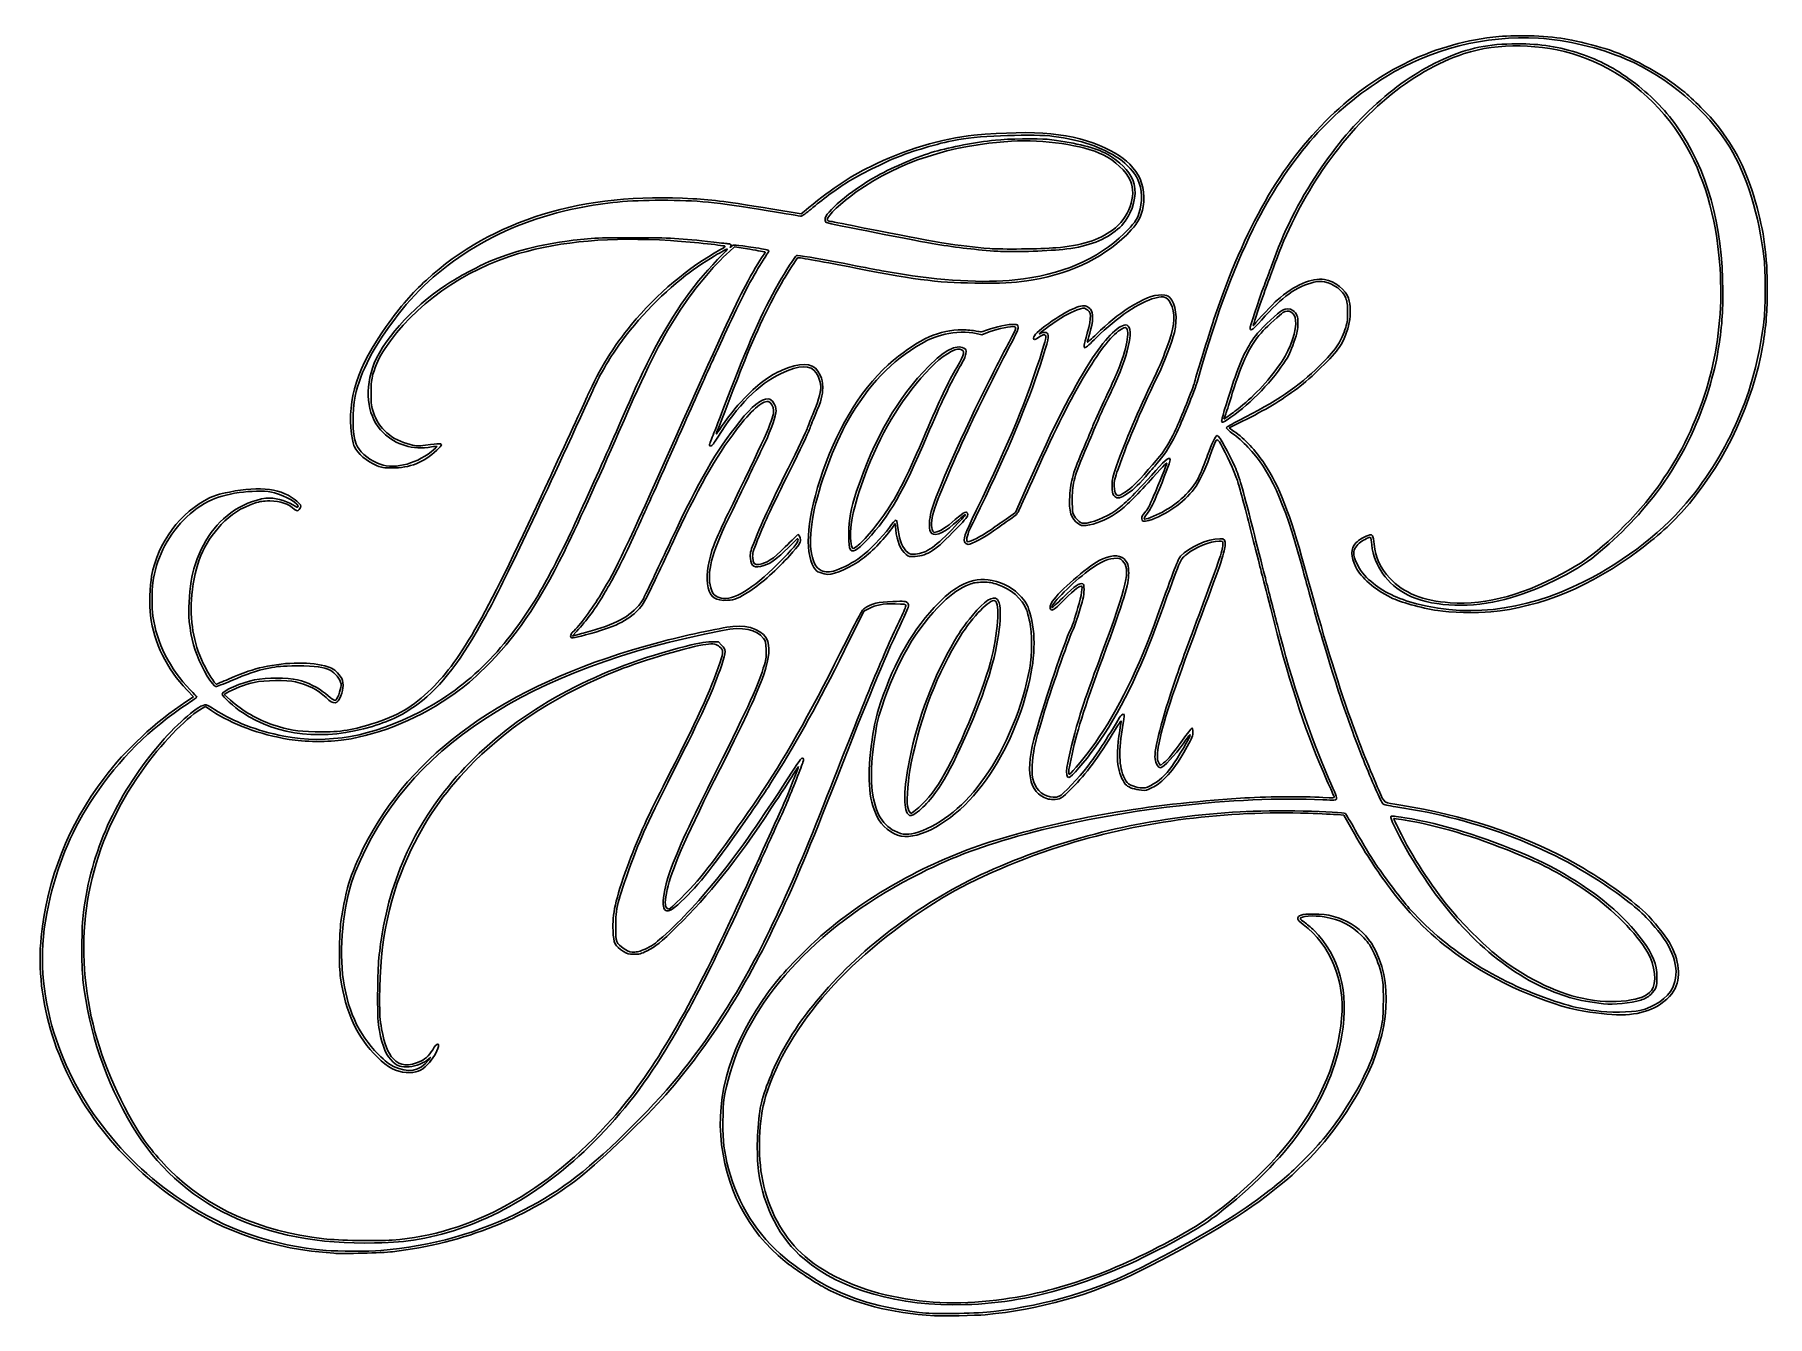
# Model space of a CAD drawing. Extents: x -23 to 233, y 54 to 243.
import ezdxf

# ---------------------------------------------------------------- set-up
doc = ezdxf.new("R2010")
doc.units = 0
doc.layers.add('Layer_1', color=7, linetype='CONTINUOUS')

msp = doc.modelspace()

# ---------------------------------------------------------------- linework, layer by layer
at = {"layer": 'Layer_1', "color": 7}
for p, q in [((85.38703, 217.463586), (89.846263, 216.722476)), ((89.846263, 216.722476), (90.307787, 217.109724)), ((80.017208, 211.863515), (79.242401, 211.183275)), ((82.258733, 211.497436), (80.017208, 211.863515)), ((118.913622, 211.202618), (118.913622, 211.202618)), ((127.449176, 211.726451), (127.449176, 211.726451)), ((116.516796, 198.860468), (115.711975, 199.062313)), ((117.388129, 199.223205), (116.516796, 198.860468)), ((152.588711, 187.212242), (152.313773, 186.404754)), ((154.679105, 188.184283), (154.679105, 188.184283)), ((151.967181, 186.086136), (151.967181, 186.086136)), ((152.313773, 186.404754), (152.926359, 186.844182)), ((155.059532, 186.096824), (153.099606, 185.115627)), ((153.099606, 185.115627), (153.739331, 184.658368)), ((121.492837, 172.61145), (123.296714, 176.655023)), ((120.113213, 171.649778), (121.492837, 172.61145)), ((103.758083, 171.021667), (103.460725, 170.579329)), ((103.838855, 170.05314), (103.758083, 171.021667)), ((97.040497, 167.286552), (97.040497, 167.286552)), ((98.102431, 167.655775), (98.102431, 167.655775)), ((94.943732, 164.083174), (94.943732, 164.083183)), ((92.653987, 163.741993), (92.653987, 163.741993)), ((99.124976, 158.049368), (96.251322, 152.271364)), ((99.807892, 158.409915), (99.124976, 158.049368)), ((56.709361, 155.113859), (56.003563, 154.372921)), ((56.003563, 154.372921), (57.123945, 154.673098)), ((59.654468, 155.384832), (59.65446, 155.384832)), ((76.614982, 153.51444), (77.627291, 153.51444)), ((77.627291, 153.51444), (78.088614, 153.05312)), ((0.091183, 145.385252), (-0.862161, 146.392396)), ((5.009334, 145.984599), (4.636002, 145.748221)), ((-1.042546, 144.646914), (0.091183, 145.385252)), ((1.86574, 143.951428), (1.432738, 143.722168)), ((2.810851, 143.329416), (1.86574, 143.951428)), ((4.636002, 145.748221), (5.554729, 144.920607)), ((142.737959, 135.553798), (142.929641, 135.26125)), ((142.929641, 135.26125), (143.401494, 135.63496)), ((127.958235, 130.704555), (127.958198, 130.704555)), ((105.661864, 128.059193), (105.661864, 128.059193)), ((106.750982, 128.651317), (106.750982, 128.651317)), ((126.233964, 130.343011), (126.233964, 130.343011)), ((170.008581, 127.922394), (169.094881, 127.99858)), ((107.159487, 125.426296), (107.159501, 125.426296)), ((171.602665, 125.14603), (170.008581, 127.922394)), ((104.636869, 124.83416), (104.636869, 124.83416)), ((208.38734, 100.062316), (208.38734, 100.062316)), ((211.764417, 100.520594), (211.764417, 100.520594)), ((20.798578, 63.212233), (20.798578, 63.212233)), ((27.772225, 63.62329), (27.772222, 63.623259)), ((109.552187, 53.96934), (109.552187, 53.96934)), ((118.313525, 54.615787), (118.31353, 54.615795))]:
    msp.add_line(p, q, dxfattribs=at)
for points in [[(192.89581, 242.920995), (195.830475, 243.205648), (200.456032, 243.018244), (203.16654, 242.504876)], [(167.954966, 231.046323), (175.156659, 237.999356), (183.599988, 242.019341), (192.89581, 242.920995)], [(198.796616, 242.675677), (190.801602, 243.120264), (182.981648, 241.151705), (176.241281, 236.997707)], [(184.743717, 239.594304), (188.453316, 241.254516), (191.316475, 241.848215), (195.649235, 241.855649)], [(204.723963, 240.088938), (199.192411, 241.930774), (192.78937, 242.048607), (187.798631, 240.400412)], [(195.649235, 241.855649), (199.067925, 241.861519), (201.839006, 241.426733), (204.850325, 240.411995)], [(211.687842, 239.60526), (207.879874, 241.245411), (202.812455, 242.452363), (198.796616, 242.675677)], [(203.16654, 242.504876), (204.431677, 242.265263), (207.209551, 241.575837), (208.563289, 241.165486)], [(208.563289, 241.165486), (212.171988, 240.071604), (216.827046, 237.552392), (220.089135, 234.927948)], [(166.273988, 222.945081), (171.447093, 230.723444), (177.88045, 236.522687), (184.743717, 239.594304)], [(187.798631, 240.400412), (179.900461, 237.792044), (172.295795, 231.422063), (166.373607, 222.453924)], [(219.557566, 228.465926), (215.968572, 233.941847), (210.635588, 238.120556), (204.723963, 240.088938)], [(204.850325, 240.411995), (207.890968, 239.387379), (210.062798, 238.250655), (212.608437, 236.351458)], [(227.02126, 226.58984), (223.626166, 232.051314), (217.857578, 236.947852), (211.687842, 239.60526)], [(176.241281, 236.997707), (168.285358, 232.09457), (162.158251, 225.227587), (157.223971, 215.683969)], [(212.608437, 236.351458), (215.271573, 234.364591), (217.363624, 232.253391), (219.137233, 229.762887)], [(220.089135, 234.927948), (221.511196, 233.783865), (224.078583, 231.20664), (225.157417, 229.840258)], [(150.834268, 201.161742), (155.36554, 214.718413), (160.715418, 224.056737), (167.954966, 231.046323)], [(100.130743, 223.75503), (104.903549, 226.142512), (110.7842, 227.911966), (115.373079, 228.341362)], [(127.194891, 228.182798), (124.344515, 228.551733), (116.441796, 228.297702), (113.152738, 227.731414)], [(115.373079, 228.341362), (124.556252, 229.200663), (130.06188, 228.673915), (134.70196, 226.492084)], [(118.553566, 227.626464), (120.332683, 227.821793), (124.873447, 227.894296), (126.19311, 227.748449)], [(136.860717, 224.865933), (134.262069, 226.595016), (131.11287, 227.675676), (127.194891, 228.182798)], [(219.137233, 229.762887), (223.656861, 223.416417), (226.001049, 215.067299), (226.005034, 205.302376)], [(225.430486, 210.619302), (224.720362, 217.604251), (222.747834, 223.598377), (219.557566, 228.465926)], [(225.157417, 229.840258), (227.852608, 226.426695), (229.491989, 223.143542), (230.834046, 218.471749)], [(120.904957, 227.462428), (111.842499, 226.886399), (104.419061, 224.45865), (97.999719, 219.971537)], [(101.040554, 222.309006), (103.647858, 223.757867), (107.026233, 225.192941), (109.553962, 225.925342)], [(113.152738, 227.731414), (110.673566, 227.304565), (106.849266, 226.205642), (104.091351, 225.127601)], [(109.553962, 225.925342), (111.954296, 226.620831), (115.502123, 227.291447), (118.553566, 227.626464)], [(134.455058, 225.464112), (131.52188, 226.894713), (125.63409, 227.763023), (120.904957, 227.462428)], [(126.19311, 227.748449), (129.896266, 227.339176), (132.860768, 226.640101), (134.686381, 225.745594)], [(138.494649, 221.61339), (137.879015, 223.002056), (136.177488, 224.624026), (134.455058, 225.464112)], [(134.686381, 225.745594), (136.205716, 225.001157), (137.825043, 223.570048), (138.552388, 222.32893)], [(134.70196, 226.492084), (137.021398, 225.40145), (138.090535, 224.585907), (139.295268, 222.988309)], [(232.105036, 210.043103), (231.393015, 216.526763), (229.552077, 222.518671), (227.02126, 226.58984)], [(90.307787, 217.109724), (93.893807, 220.118631), (96.823911, 222.100867), (100.130743, 223.75503)], [(104.091351, 225.127601), (102.161371, 224.37319), (98.385675, 222.482171), (96.734066, 221.442787)], [(139.580456, 221.831316), (139.145484, 222.799499), (137.93277, 224.152614), (136.860717, 224.865933)], [(139.295268, 222.988309), (140.280342, 221.68199), (140.689101, 219.695032), (140.360335, 217.811095)], [(159.317086, 209.01164), (161.10554, 214.082806), (163.290834, 218.459559), (166.273988, 222.945081)], [(96.734066, 221.442787), (95.048544, 220.382057), (92.785173, 218.718436), (91.307607, 217.454239)], [(93.373984, 215.880872), (93.27005, 216.907007), (97.103469, 220.121185), (101.040554, 222.309006)], [(135.85446, 214.332909), (138.251144, 216.103444), (139.459789, 219.436359), (138.494649, 221.61339)], [(138.552388, 222.32893), (139.423518, 220.842458), (139.373302, 218.76375), (138.420249, 216.858705)], [(139.75411, 216.788866), (140.299522, 218.396141), (140.2311, 220.383099), (139.580456, 221.831316)], [(166.373607, 222.453924), (163.724621, 218.442491), (161.469919, 213.930657), (159.841664, 209.383002)], [(56.8041, 217.587541), (45.818846, 215.37887), (36.423318, 209.804924), (30.322963, 201.877466)], [(34.480678, 206.958476), (44.276704, 215.887527), (57.571657, 219.945744), (73.846713, 218.974759)], [(69.165995, 218.742081), (64.233072, 218.741234), (61.074111, 218.446061), (56.8041, 217.587541)], [(84.993254, 217.18098), (77.049226, 218.503809), (74.622431, 218.743173), (69.165995, 218.742081)], [(73.846713, 218.974759), (76.981589, 218.78773), (79.047157, 218.517248), (85.38703, 217.463586)], [(97.999719, 219.971537), (95.764508, 218.409126), (93.709758, 216.455863), (93.709758, 215.893465)], [(140.360335, 217.811095), (140.110972, 216.382223), (139.644004, 215.454392), (138.620585, 214.354329)], [(230.834046, 218.471749), (232.096711, 214.076386), (232.575693, 210.533134), (232.578899, 205.564459)], [(89.869501, 216.404078), (89.753618, 216.404078), (87.559306, 216.753684), (84.993254, 217.18098)], [(91.307607, 217.454239), (90.632531, 216.876651), (89.985384, 216.404078), (89.869501, 216.404078)], [(93.58974, 215.439539), (93.490725, 215.488273), (93.393635, 215.686873), (93.373984, 215.880872)], [(109.732214, 212.266481), (107.569579, 212.615906), (93.845713, 215.313549), (93.58974, 215.439539)], [(93.709758, 215.893465), (93.709758, 215.764868), (93.871663, 215.678691), (94.219835, 215.621976)], [(94.219835, 215.621976), (94.500378, 215.576276), (96.728221, 215.137553), (99.170594, 214.647036)], [(138.420249, 216.858705), (137.820386, 215.659647), (137.227242, 214.925948), (136.256282, 214.181976)], [(137.576484, 213.839062), (139.021614, 215.269367), (139.422968, 215.813029), (139.75411, 216.788866)], [(157.223971, 215.683969), (153.991683, 209.432264), (151.416916, 202.55759), (148.436175, 192.220372)], [(43.142157, 209.41526), (46.339235, 210.889685), (50.649245, 212.07744), (54.943815, 212.667566)], [(70.546206, 212.793824), (61.683985, 213.330405), (54.476055, 212.711212), (48.102766, 210.865831)], [(54.943815, 212.667566), (58.476907, 213.153056), (59.78297, 213.223705), (65.145378, 213.219404)], [(65.145378, 213.219404), (70.536497, 213.215086), (71.870683, 213.14004), (76.944195, 212.55577)], [(78.570068, 211.970734), (78.345967, 212.096148), (72.983, 212.646281), (70.546206, 212.793824)], [(76.944195, 212.55577), (78.05372, 212.427996), (79.025869, 212.322626), (79.104527, 212.321615)], [(99.170594, 214.647036), (109.656016, 212.541193), (113.075712, 211.980934), (117.713438, 211.60912)], [(121.434008, 206.974388), (128.270474, 207.699899), (133.71147, 210.013715), (137.576484, 213.839062)], [(138.620585, 214.354329), (135.079836, 210.548444), (129.98389, 207.960018), (124.134423, 206.996254)], [(127.449176, 211.726451), (131.235252, 212.047606), (133.864711, 212.862994), (135.85446, 214.332909)], [(136.256282, 214.181976), (134.332063, 212.707585), (131.769491, 211.816517), (128.515096, 211.490178)], [(48.102766, 210.865831), (40.070563, 208.540111), (32.545542, 203.189283), (28.342407, 196.814797)], [(64.775907, 200.381623), (68.481394, 204.86708), (73.345904, 208.966939), (77.8508, 211.401286)], [(67.304912, 195.040804), (70.496656, 201.413312), (73.58148, 205.92909), (77.50727, 209.975719)], [(79.242401, 211.183275), (76.968864, 209.187219), (73.651807, 205.165092), (71.571499, 201.881854)], [(77.447261, 210.762309), (76.402032, 210.182382), (74.006769, 208.57649), (72.826553, 207.664373)], [(78.707454, 211.4657), (78.41041, 211.298582), (77.843324, 210.982056), (77.447261, 210.762309)], [(77.50727, 209.975719), (78.976367, 211.490034), (79.163381, 211.722207), (78.707454, 211.4657)], [(77.8508, 211.401286), (78.458534, 211.729691), (78.683098, 211.90748), (78.570068, 211.970734)], [(79.104527, 212.321615), (79.183185, 212.320769), (79.325081, 212.270711), (79.419851, 212.210744)], [(84.238685, 209.903047), (82.962583, 207.995784), (81.139239, 204.540989), (79.229746, 200.412334)], [(79.423491, 211.882531), (79.308302, 211.732858), (79.34881, 211.746212), (79.551225, 211.924645)], [(79.419851, 212.210744), (79.56813, 212.116917), (79.568635, 212.071143), (79.423491, 211.882531)], [(79.551225, 211.924645), (79.888822, 212.222242), (79.852088, 212.224376), (83.17815, 211.713985)], [(81.608241, 206.124315), (82.662316, 208.087097), (83.688185, 209.822092), (84.23969, 210.574728)], [(84.542765, 211.088852), (84.519397, 211.11222), (83.491572, 211.296093), (82.258733, 211.497436)], [(83.17815, 211.713985), (84.375588, 211.530236), (85.068441, 211.372471), (85.068441, 211.28356)], [(85.068441, 211.28356), (85.068441, 211.206361), (84.69505, 210.585133), (84.238685, 209.903047)], [(84.23969, 210.574728), (84.429761, 210.834115), (84.566145, 211.065473), (84.542765, 211.088852)], [(86.502, 206.446262), (87.543276, 208.261829), (88.949426, 210.459807), (89.148277, 210.582703)], [(89.330857, 210.2606), (89.189405, 210.100772), (87.752961, 207.863455), (87.264804, 207.042643)], [(89.148277, 210.582703), (89.295148, 210.673474), (92.14417, 210.20211), (96.032941, 209.443654)], [(97.910402, 208.725483), (93.361027, 209.610625), (89.385205, 210.322009), (89.330857, 210.2606)], [(118.913622, 211.202618), (115.766009, 211.420666), (112.941422, 211.747954), (109.732214, 212.266481)], [(117.713438, 211.60912), (119.362048, 211.476947), (125.359967, 211.549233), (127.449176, 211.726451)], [(128.515096, 211.490178), (125.80077, 211.217997), (120.837458, 211.069347), (118.913622, 211.202618)], [(219.465474, 181.188962), (224.482939, 190.286071), (226.490609, 200.191589), (225.430486, 210.619302)], [(232.108282, 201.221751), (232.306828, 203.046958), (232.304931, 208.222992), (232.105036, 210.043103)], [(37.375476, 206.226671), (38.768889, 207.142524), (41.557581, 208.684485), (43.142157, 209.41526)], [(72.826553, 207.664373), (69.007211, 204.712648), (65.007442, 200.468451), (62.413089, 196.614535)], [(96.032941, 209.443654), (101.558242, 208.366011), (102.160194, 208.252129), (103.911321, 207.953163)], [(116.633272, 206.506122), (110.451316, 206.511428), (107.479265, 206.863734), (97.910402, 208.725483)], [(103.911321, 207.953163), (110.271171, 206.867358), (116.923862, 206.495753), (121.434008, 206.974388)], [(158.278974, 206.202516), (158.619334, 207.093652), (159.086482, 208.357756), (159.317086, 209.01164)], [(159.841664, 209.383002), (159.628956, 208.78891), (159.116886, 207.4117), (158.703735, 206.322533)], [(160.172315, 203.998575), (162.721253, 206.238355), (165.252372, 207.337365), (167.161012, 207.033062)], [(26.51874, 193.960638), (27.739732, 197.705916), (32.368857, 202.93594), (37.375476, 206.226671)], [(28.55895, 200.108686), (30.776263, 203.206921), (32.305433, 204.975746), (34.480678, 206.958476)], [(71.330216, 183.819084), (77.317321, 197.257773), (80.162073, 203.431412), (81.608241, 206.124315)], [(78.7857, 189.08304), (81.979064, 197.483929), (84.103312, 202.26391), (86.502, 206.446262)], [(87.264804, 207.042643), (85.252927, 203.659772), (83.143183, 199.221842), (81.131345, 194.140668)], [(124.134423, 206.996254), (121.396912, 206.545221), (120.744406, 206.502586), (116.633272, 206.506122)], [(156.171223, 199.759382), (156.101119, 199.942093), (157.373746, 203.832374), (158.278974, 206.202516)], [(158.703735, 206.322533), (158.29057, 205.233367), (157.670808, 203.478097), (157.326488, 202.421934)], [(165.591778, 206.628826), (163.035962, 206.047838), (160.98288, 204.561402), (157.833322, 201.011721)], [(167.152018, 206.682638), (166.582183, 206.809333), (166.350727, 206.801352), (165.591778, 206.628826)], [(170.297627, 204.308333), (169.859009, 205.421039), (168.619974, 206.356262), (167.152018, 206.682638)], [(167.161012, 207.033062), (168.702804, 206.787243), (170.321625, 205.521482), (170.694954, 204.269855)], [(226.005034, 205.302376), (226.006728, 201.380314), (225.866269, 199.867202), (225.06049, 195.119855)], [(232.578899, 205.564459), (232.580874, 202.405693), (232.399182, 200.183458), (231.90467, 197.321154)], [(130.615902, 202.553741), (129.501508, 202.158122), (128.176206, 201.385871), (126.384761, 200.088276)], [(126.414773, 200.559623), (129.173611, 202.514145), (131.171809, 203.423273), (131.976376, 203.090008)], [(131.946354, 202.681017), (131.546442, 202.871723), (131.498769, 202.867163), (130.615902, 202.553741)], [(132.115642, 199.121425), (132.785344, 201.544477), (132.749507, 202.298022), (131.946354, 202.681017)], [(131.976376, 203.090008), (132.171959, 203.008999), (132.458827, 202.807622), (132.613866, 202.6425)], [(132.613866, 202.6425), (133.04796, 202.180203), (133.001622, 200.783138), (132.497378, 199.130464)], [(142.102264, 204.294214), (139.822287, 203.717603), (136.571084, 201.513489), (133.454171, 198.431318)], [(133.486327, 198.976766), (135.064703, 200.505804), (136.798321, 201.91626), (138.176576, 202.792712)], [(138.176576, 202.792712), (140.460369, 204.245014), (141.763663, 204.762293), (143.138954, 204.762293)], [(143.602493, 204.389907), (143.191766, 204.542157), (143.045871, 204.532849), (142.102264, 204.294214)], [(143.138954, 204.762293), (143.839415, 204.762293), (143.933091, 204.73056), (144.290373, 204.372234)], [(144.388411, 203.560608), (144.121897, 204.092639), (143.968899, 204.254084), (143.602493, 204.389907)], [(144.192769, 197.925056), (145.093193, 200.513215), (145.14646, 202.047372), (144.388411, 203.560608)], [(144.290373, 204.372234), (145.193007, 203.466972), (145.487413, 201.2905), (144.984981, 199.237198)], [(157.326488, 202.421934), (156.533669, 199.990124), (156.562163, 200.094561), (156.761129, 200.349944)], [(156.761129, 200.349944), (157.265974, 200.99796), (159.606406, 203.501305), (160.172315, 203.998575)], [(157.278067, 199.103444), (158.071727, 200.089904), (160.308197, 202.16779), (160.946719, 202.511949)], [(160.946719, 202.511949), (161.476924, 202.797736), (162.004934, 202.775708), (162.492557, 202.447461)], [(162.901015, 201.018133), (162.756813, 202.172244), (161.86354, 202.713049), (161.029616, 202.151103)], [(162.492557, 202.447461), (163.077993, 202.053366), (163.245755, 201.619563), (163.245072, 200.501641)], [(170.694954, 204.269855), (171.339129, 202.110141), (170.81082, 199.284543), (169.33961, 197.021107)], [(170.566769, 202.181899), (170.567898, 203.395302), (170.52553, 203.73019), (170.297627, 204.308333)], [(23.435237, 184.210216), (22.756995, 189.305603), (24.337679, 194.21034), (28.55895, 200.108686)], [(30.322963, 201.877466), (26.709127, 197.181257), (24.767563, 193.497763), (23.967496, 189.820004)], [(58.306109, 189.886433), (60.003117, 193.733856), (62.117216, 197.163305), (64.775907, 200.381623)], [(71.571499, 201.881854), (68.821514, 197.5417), (67.147166, 194.18288), (62.926304, 184.539194)], [(79.229746, 200.412334), (78.275516, 198.349129), (77.382407, 196.418015), (77.245055, 196.120971)], [(117.377004, 199.60252), (118.452536, 200.020153), (120.634447, 200.469611), (121.33941, 200.418752)], [(121.122813, 200.081578), (120.383393, 200.081578), (118.29956, 199.602633), (117.388129, 199.223205)], [(121.892094, 199.986021), (121.9221, 199.673889), (121.677898, 199.11679), (120.73472, 197.345617)], [(121.203311, 198.99272), (121.682747, 199.883199), (121.66808, 200.081578), (121.122813, 200.081578)], [(121.33941, 200.418752), (121.824933, 200.383726), (121.856221, 200.359223), (121.892094, 199.986021)], [(124.194432, 198.374701), (124.194432, 198.822238), (124.790852, 199.409147), (126.414773, 200.559623)], [(126.384761, 200.088276), (125.123716, 199.174866), (124.721188, 198.825249), (125.266707, 199.117203)], [(137.193757, 199.721522), (135.920841, 199.060078), (134.067733, 196.768213), (132.004929, 193.304175)], [(132.506336, 194.847781), (134.575598, 198.12807), (136.689411, 200.321606), (137.781242, 200.321606)], [(137.781242, 200.321606), (139.097399, 200.321606), (138.394547, 196.441019), (136.211042, 191.652202)], [(136.371559, 192.940481), (137.759883, 196.182269), (138.435588, 199.125254), (137.943872, 199.788598)], [(137.943872, 199.788598), (137.774214, 200.017477), (137.761037, 200.0163), (137.193757, 199.721522)], [(147.962866, 191.826471), (148.413306, 193.527086), (149.92352, 198.437002), (150.834268, 201.161742)], [(157.833322, 201.011721), (156.63525, 199.661437), (156.304454, 199.412192), (156.171223, 199.759382)], [(161.029616, 202.151103), (160.639207, 201.888024), (158.773439, 200.191171), (158.120537, 199.505408)], [(160.888703, 194.961898), (162.142176, 196.83381), (163.073577, 199.636954), (162.901015, 201.018133)], [(163.245072, 200.501641), (163.245072, 199.663644), (163.168237, 199.319347), (162.645183, 197.795322)], [(170.176495, 199.604008), (170.529685, 200.637195), (170.565532, 200.873948), (170.566769, 202.181899)], [(221.336449, 174.877714), (227.376809, 182.44519), (231.040418, 191.405082), (232.108282, 201.221751)], [(107.570456, 197.549458), (103.295893, 195.108676), (99.680649, 191.326896), (96.796727, 186.279461)], [(103.514708, 195.134652), (107.308419, 198.289019), (110.30307, 199.605179), (113.673379, 199.599419)], [(111.112427, 198.95898), (109.556773, 198.558685), (108.834645, 198.271312), (107.570456, 197.549458)], [(108.692795, 194.235317), (111.01622, 196.584272), (112.751864, 197.480771), (113.863332, 196.906008)], [(115.711975, 199.062313), (114.487415, 199.369419), (112.537237, 199.325607), (111.112427, 198.95898)], [(113.673379, 199.599419), (114.344173, 199.59829), (115.252616, 199.521119), (115.692137, 199.42796)], [(120.73472, 197.345617), (119.287552, 194.628001), (115.968083, 188.000235), (114.875914, 185.647741)], [(115.692137, 199.42796), (116.477802, 199.261438), (116.506173, 199.264379), (117.377004, 199.60252)], [(117.709261, 192.251252), (119.311976, 195.431852), (119.978198, 196.717278), (121.203311, 198.99272)], [(124.983181, 198.518), (124.446002, 198.111552), (124.194432, 198.065849), (124.194432, 198.374701)], [(125.724666, 198.878053), (125.576144, 198.876077), (125.24247, 198.714192), (124.983181, 198.518)], [(126.210735, 199.097419), (126.526852, 198.781307), (126.396129, 198.192259), (125.190651, 194.500713)], [(125.266707, 199.117203), (125.578179, 199.2839), (126.033804, 199.274355), (126.210735, 199.097419)], [(125.525135, 196.71776), (126.079766, 198.485854), (126.116444, 198.882899), (125.724666, 198.878053)], [(131.801469, 196.961092), (131.55297, 196.961092), (131.591185, 197.223884), (132.115642, 199.121425)], [(133.454171, 198.431318), (132.636438, 197.622695), (131.892717, 196.961092), (131.801469, 196.961092)], [(132.497378, 199.130464), (132.287428, 198.442327), (132.115647, 197.827472), (132.115647, 197.764119)], [(132.115647, 197.764119), (132.115647, 197.700769), (132.732444, 198.246459), (133.486327, 198.976766)], [(141.895017, 192.340384), (143.064693, 194.761246), (143.242078, 195.192403), (144.192769, 197.925056)], [(144.984981, 199.237198), (144.654905, 197.888263), (143.399465, 194.559793), (142.67885, 193.12313)], [(158.120537, 199.505408), (156.290772, 197.583531), (154.961929, 194.894828), (153.541295, 190.240069)], [(153.742243, 192.027459), (154.808823, 195.284029), (155.798289, 197.264191), (157.278067, 199.103444)], [(162.645183, 197.795322), (162.135766, 196.311084), (161.909266, 195.843001), (161.135221, 194.674844)], [(166.395123, 194.251381), (168.815018, 196.662349), (169.504535, 197.638372), (170.176495, 199.604008)], [(231.90467, 197.321154), (230.457417, 188.944184), (226.617716, 180.674404), (221.06612, 173.977578)], [(28.342407, 196.814797), (27.493002, 195.526588), (27.010546, 194.486884), (26.593834, 193.046583)], [(62.413089, 196.614535), (61.577045, 195.372591), (61.15024, 194.668836), (60.075719, 192.760455)], [(62.923349, 185.439334), (65.380938, 191.051932), (66.138428, 192.711847), (67.304912, 195.040804)], [(76.786003, 195.100813), (76.670874, 194.836772), (76.402365, 194.242683), (76.189315, 193.780612)], [(77.245055, 196.120971), (77.107703, 195.823923), (76.90113, 195.364855), (76.786003, 195.100813)], [(87.903812, 193.997643), (90.480989, 194.923013), (91.868422, 194.604718), (92.663481, 192.905712)], [(93.059789, 178.734651), (95.515831, 185.812558), (99.139488, 191.496774), (103.514708, 195.134652)], [(113.293136, 196.755017), (112.553078, 196.936613), (110.570555, 195.679358), (108.938052, 193.993165)], [(112.844916, 194.059752), (114.045447, 196.097806), (114.120964, 196.551887), (113.293136, 196.755017)], [(114.171036, 196.08265), (114.109573, 195.617156), (113.881527, 195.112077), (113.263756, 194.073214)], [(113.863332, 196.906008), (114.246838, 196.707694), (114.251808, 196.69437), (114.171036, 196.08265)], [(115.705687, 172.897412), (120.775744, 183.416015), (123.188679, 189.269388), (125.525135, 196.71776)], [(123.296714, 176.655023), (127.295439, 185.618522), (129.778258, 190.523115), (132.506336, 194.847781)], [(161.135221, 194.674844), (159.0797, 191.57277), (155.719007, 188.207112), (152.794578, 186.321882)], [(154.679105, 188.184283), (156.918612, 189.953374), (159.208529, 192.452756), (160.888703, 194.961898)], [(169.33961, 197.021107), (168.500764, 195.730561), (165.150631, 192.44449), (163.200405, 190.999317)], [(225.06049, 195.119855), (224.907201, 194.216766), (223.985435, 190.845461), (223.49659, 189.399941)], [(28.10508, 184.41844), (25.882577, 186.604835), (25.287549, 190.18407), (26.51874, 193.960638)], [(26.593834, 193.046583), (26.36025, 192.239232), (26.320603, 191.827318), (26.323719, 190.240069)], [(60.075719, 192.760455), (59.908465, 192.46341), (59.231011, 191.032191), (58.570266, 189.579968)], [(76.189315, 193.780612), (75.656578, 192.625191), (74.544205, 190.142956), (72.558879, 185.679369)], [(81.131345, 194.140668), (80.481356, 192.499035), (77.784384, 185.526961), (77.301189, 184.23915)], [(86.808699, 193.127888), (83.548821, 191.573363), (80.436175, 188.422208), (77.52636, 183.730709)], [(82.001058, 190.063522), (83.968884, 192.021806), (85.80006, 193.242264), (87.903812, 193.997643)], [(92.080046, 193.25552), (91.292234, 194.503496), (89.607864, 194.462712), (86.808699, 193.127888)], [(92.74961, 191.011831), (92.74961, 191.661992), (92.448022, 192.67261), (92.080046, 193.25552)], [(92.663481, 192.905712), (92.980962, 192.227275), (93.029207, 191.989274), (93.03107, 191.092408)], [(98.049481, 175.777854), (100.620632, 183.506724), (104.171174, 189.664011), (108.692795, 194.235317)], [(108.938052, 193.993165), (105.038378, 189.96521), (102.031354, 185.156979), (99.660989, 179.159158)], [(108.228133, 184.359168), (110.244585, 189.105293), (111.582886, 191.917287), (112.844916, 194.059752)], [(113.263756, 194.073214), (112.074158, 192.072704), (110.422645, 188.603798), (108.46757, 183.999111)], [(109.065585, 172.785127), (109.806387, 175.495744), (113.813706, 184.520494), (117.709261, 192.251252)], [(125.190651, 194.500713), (123.244373, 188.540651), (120.433626, 181.838717), (116.306518, 173.317466)], [(132.004929, 193.304175), (129.417801, 188.959621), (127.646678, 185.446161), (124.416874, 178.251365)], [(134.573803, 189.039885), (135.279872, 190.525113), (136.088857, 192.28038), (136.371559, 192.940481)], [(136.435823, 179.498417), (137.706399, 183.131574), (139.615505, 187.622475), (141.895017, 192.340384)], [(142.67885, 193.12313), (140.467224, 188.713811), (138.189166, 183.382165), (136.660611, 179.037797)], [(148.436175, 192.220372), (147.954337, 190.549379), (146.109461, 185.943817), (145.169585, 184.065628)], [(151.967181, 186.086136), (151.905264, 186.247516), (152.487449, 188.196151), (153.742243, 192.027459)], [(154.589093, 186.258145), (159.895393, 188.910486), (163.450016, 191.317128), (166.395123, 194.251381)], [(23.967496, 189.820004), (23.484084, 187.597857), (23.552949, 184.226153), (24.112276, 182.731217)], [(26.323719, 190.240069), (26.327049, 188.542356), (26.355751, 188.295064), (26.652133, 187.410328)], [(58.570266, 189.579968), (51.347342, 173.705036), (45.946452, 162.351095), (43.32701, 157.535057)], [(52.866595, 178.058201), (55.60929, 183.999111), (58.057068, 189.321817), (58.306109, 189.886433)], [(78.106753, 185.319316), (79.596976, 187.470202), (80.497482, 188.567236), (82.001058, 190.063522)], [(91.56494, 187.104083), (92.279651, 188.765687), (92.74961, 190.315896), (92.74961, 191.011831)], [(93.03107, 191.092408), (93.03361, 189.854274), (92.862408, 189.229406), (91.913665, 187.014732)], [(136.211042, 191.652202), (136.068568, 191.339711), (135.531702, 190.205539), (135.018021, 189.131816)], [(145.219939, 184.953976), (145.841898, 186.289615), (147.787481, 191.16435), (147.962866, 191.826471)], [(153.541295, 190.240069), (153.168579, 189.018882), (152.73992, 187.656358), (152.588711, 187.212242)], [(163.200405, 190.999317), (160.700122, 189.146537), (158.4766, 187.807511), (155.059532, 186.096824)], [(26.652133, 187.410328), (27.460612, 184.996916), (29.385511, 183.317553), (32.089632, 182.666418)], [(76.972922, 184.406592), (77.339128, 185.319115), (78.15488, 187.423517), (78.7857, 189.08304)], [(79.786534, 173.977578), (84.929695, 184.56147), (85.788542, 186.525542), (85.788542, 187.703368)], [(84.965046, 189.019441), (84.097391, 189.144192), (82.414821, 187.651645), (80.314715, 184.894298)], [(80.788126, 186.088329), (82.605869, 188.366049), (83.923118, 189.399941), (85.007351, 189.399941)], [(86.148599, 187.649642), (86.148599, 187.00596), (85.354612, 184.704054), (84.559744, 183.043281)], [(85.788542, 187.703368), (85.788542, 188.265888), (85.351826, 188.963829), (84.965046, 189.019441)], [(85.007351, 189.399941), (85.538234, 189.399941), (86.148599, 188.463844), (86.148599, 187.649642)], [(90.730513, 185.00376), (90.859257, 185.391291), (91.234748, 186.336436), (91.56494, 187.104083)], [(91.913665, 187.014732), (91.528341, 186.115256), (91.133097, 185.109283), (91.035341, 184.779233)], [(132.95479, 185.439334), (133.139174, 185.934408), (133.867723, 187.554657), (134.573803, 189.039885)], [(135.018021, 189.131816), (134.504331, 188.058093), (133.914416, 186.77453), (133.707084, 186.279453)], [(152.926359, 186.844182), (153.263273, 187.085866), (154.05201, 187.688913), (154.679105, 188.184283)], [(223.49659, 189.399941), (221.813848, 184.424169), (219.290305, 179.625937), (216.206073, 175.537815)], [(35.253763, 182.305736), (32.471484, 181.847951), (29.965032, 182.588703), (28.10508, 184.41844)], [(62.926304, 184.539194), (59.922334, 177.675821), (56.491513, 170.159831), (54.818161, 166.776472)], [(56.71505, 171.577207), (59.17841, 176.97723), (60.955309, 180.944758), (62.923349, 185.439334)], [(72.558879, 185.679369), (70.500948, 181.05255), (67.468008, 174.276587), (66.945078, 173.137448)], [(70.668775, 168.576748), (74.80379, 177.431258), (77.230001, 181.629825), (80.788126, 186.088329)], [(80.314715, 184.894298), (77.180508, 180.779218), (74.561776, 176.129932), (70.751988, 167.916647)], [(76.307089, 182.593165), (76.307089, 182.678026), (76.606713, 183.494069), (76.972922, 184.406592)], [(77.301189, 184.23915), (77.264037, 184.140135), (77.626543, 184.626209), (78.106753, 185.319316)], [(87.928001, 179.138367), (89.340639, 181.976803), (90.601769, 184.61623), (90.730513, 185.00376)], [(91.035341, 184.779233), (90.937585, 184.449182), (89.673701, 181.802776), (88.226708, 178.898331)], [(96.796727, 186.279461), (94.688389, 182.589437), (92.407644, 176.436318), (91.680349, 172.476201)], [(102.617801, 173.039844), (104.37272, 175.719431), (105.666244, 178.329216), (108.228133, 184.359168)], [(114.875914, 185.647741), (112.630083, 180.810263), (110.175012, 175.078095), (109.594901, 173.317474)], [(131.604921, 182.198835), (132.162971, 183.486034), (132.770406, 184.944257), (132.95479, 185.439334)], [(133.707084, 186.279453), (133.499764, 185.784378), (132.793192, 184.110121), (132.136921, 182.558883)], [(143.11214, 181.298699), (143.643175, 181.990708), (144.666126, 183.764672), (145.219939, 184.953976)], [(152.794578, 186.321882), (152.087032, 185.865757), (152.055229, 185.856698), (151.967181, 186.086136)], [(152.638794, 185.13527), (152.638794, 185.21668), (153.516429, 185.721973), (154.589093, 186.258145)], [(153.631008, 184.266359), (153.085286, 184.662847), (152.638794, 185.053858), (152.638794, 185.13527)], [(153.739331, 184.658368), (155.469167, 183.421919), (156.94351, 181.85311), (158.290703, 179.815345)], [(23.838177, 182.40994), (23.710937, 182.691073), (23.529615, 183.501198), (23.435237, 184.210216)], [(27.215711, 179.539447), (25.63083, 180.215826), (24.331391, 181.320193), (23.838177, 182.40994)], [(24.112276, 182.731217), (24.494061, 181.7108), (25.678356, 180.648606), (27.252021, 179.915175)], [(36.010912, 181.820711), (34.11546, 180.022507), (32.024989, 179.195475), (29.390701, 179.201624)], [(32.089632, 182.666418), (33.087262, 182.426194), (33.242527, 182.419022), (34.36066, 182.561508)], [(34.36066, 182.561508), (36.489341, 182.832774), (36.701019, 182.840665), (36.701019, 182.648754)], [(35.202055, 181.607447), (35.707811, 182.009349), (36.100286, 182.359499), (36.074229, 182.385556)], [(36.074229, 182.385556), (36.04818, 182.411606), (35.678962, 182.375679), (35.253763, 182.305736)], [(36.701019, 182.648754), (36.701019, 182.553417), (36.39047, 182.180796), (36.010912, 181.820711)], [(60.304553, 160.595526), (62.550602, 164.297819), (63.892004, 167.123241), (71.330216, 183.819084)], [(76.517122, 182.440511), (76.401605, 182.439664), (76.307089, 182.508306), (76.307089, 182.593165)], [(77.52636, 183.730709), (77.006701, 182.892862), (76.653689, 182.441575), (76.517122, 182.440511)], [(84.559744, 183.043281), (84.163693, 182.21578), (83.555363, 180.944646), (83.2079, 180.218533)], [(108.46757, 183.999111), (104.900705, 175.598233), (102.895174, 172.112295), (99.628094, 168.634603)], [(129.519432, 175.11775), (129.644456, 177.225682), (130.058795, 178.632534), (131.604921, 182.198835)], [(132.136921, 182.558883), (130.093116, 177.727831), (129.915931, 177.104112), (129.903784, 174.697679)], [(145.169585, 184.065628), (144.336587, 182.401025), (143.315975, 180.838787), (142.409799, 179.84125)], [(149.896884, 181.118664), (150.421399, 182.662622), (151.080577, 183.999103), (151.317565, 183.999103)], [(151.835474, 182.714357), (151.216072, 183.77017), (151.225337, 183.780826), (150.171971, 180.802609)], [(151.317565, 183.999103), (151.592923, 183.999103), (153.094952, 181.347408), (153.900937, 179.438406)], [(154.301167, 177.338091), (153.803655, 178.822828), (152.675915, 181.281799), (151.835474, 182.714357)], [(155.832663, 182.289787), (155.167474, 182.98041), (154.176722, 183.869865), (153.631008, 184.266359)], [(163.692716, 165.161269), (161.238808, 174.18953), (159.058697, 178.940402), (155.832663, 182.289787)], [(29.390701, 179.201624), (28.140242, 179.204531), (27.920465, 179.23868), (27.215711, 179.539447)], [(27.252021, 179.915175), (29.381636, 178.922636), (32.716913, 179.632594), (35.202055, 181.607447)], [(83.2079, 180.218533), (82.860436, 179.492423), (82.118601, 177.953186), (81.55938, 176.798008)], [(135.791217, 176.598031), (135.804848, 177.596022), (135.864679, 177.865257), (136.435823, 179.498417)], [(139.057462, 176.714817), (139.824536, 177.464163), (142.429416, 180.409024), (143.11214, 181.298699)], [(142.409799, 179.84125), (142.058613, 179.454665), (141.292188, 178.582259), (140.706619, 177.902572)], [(143.877451, 179.899356), (143.877451, 180.02904), (143.167312, 179.291224), (141.097632, 177.011179)], [(141.913443, 175.017059), (142.705842, 176.874109), (143.877451, 179.786589), (143.877451, 179.899356)], [(142.233145, 178.813506), (143.862922, 180.609461), (144.357519, 180.977567), (144.357519, 180.394586)], [(144.357519, 180.394586), (144.357519, 180.087534), (143.511928, 177.85937), (142.367421, 175.150623)], [(150.171971, 180.802609), (149.485034, 178.860432), (148.599573, 177.021774), (147.919262, 176.124888)], [(148.705471, 178.118201), (149.154617, 179.111866), (149.573553, 180.166937), (149.896884, 181.118664)], [(153.900937, 179.438406), (154.684586, 177.582281), (154.874395, 176.928073), (156.599515, 170.136979)], [(158.290703, 179.815345), (160.474079, 176.512774), (162.076336, 172.405623), (164.173284, 164.73616)], [(216.029901, 175.897872), (216.86638, 177.002817), (218.794056, 179.971611), (219.465474, 181.188962)], [(35.243005, 146.604458), (39.764318, 151.015295), (43.272422, 157.276389), (52.866595, 178.058201)], [(81.55938, 176.798008), (81.000157, 175.642833), (79.861001, 173.286416), (79.027923, 171.561527)], [(82.841225, 168.096676), (83.858162, 170.723175), (85.330772, 173.919722), (87.928001, 179.138367)], [(88.226708, 178.898331), (85.38096, 173.186252), (84.61055, 171.531834), (83.420291, 168.576748)], [(91.734815, 164.484322), (90.268131, 167.02932), (90.733022, 172.029299), (93.059789, 178.734651)], [(99.660989, 179.159158), (97.740349, 174.29926), (96.879252, 170.559271), (97.18675, 168.412762)], [(124.416874, 178.251365), (123.361673, 175.900781), (122.330283, 173.609554), (122.124882, 173.159752)], [(136.660611, 179.037797), (136.193115, 177.709137), (136.076253, 177.221889), (136.076253, 176.601466)], [(136.313754, 172.937081), (137.708606, 173.926803), (138.616605, 174.828213), (142.233145, 178.813506)], [(141.097632, 177.011179), (138.879727, 174.567843), (137.591763, 173.34312), (136.365101, 172.511016)], [(136.656482, 175.11775), (137.027147, 175.11775), (138.266528, 175.942158), (139.057462, 176.714817)], [(140.706619, 177.902572), (139.50269, 176.505135), (138.723697, 175.801656), (137.689584, 175.178019)], [(143.572704, 172.897858), (145.954592, 174.256826), (147.815704, 176.149687), (148.705471, 178.118201)], [(156.240438, 170.136988), (155.439265, 173.305474), (154.566589, 176.545969), (154.301167, 177.338091)], [(-6.102398, 163.246758), (-5.177511, 168.228076), (-1.838833, 172.717619), (2.469902, 174.773989)], [(2.776708, 174.517706), (-0.113527, 173.20721), (-2.956777, 170.308466), (-4.449518, 167.150442)], [(2.469902, 174.773989), (3.417085, 175.226039), (3.645707, 175.295175), (5.380445, 175.654161)], [(12.037232, 175.54896), (9.835684, 176.110221), (5.134252, 175.586665), (2.776708, 174.517706)], [(5.380445, 175.654161), (9.930641, 176.595779), (13.2916, 176.131944), (15.363232, 174.27646)], [(6.127821, 172.958897), (7.719799, 174.007677), (9.889998, 174.757685), (11.332741, 174.757685)], [(11.377134, 174.327999), (10.290858, 174.336296), (9.976152, 174.290091), (9.096784, 173.993151)], [(11.332741, 174.757685), (12.470277, 174.757685), (14.28023, 174.169794), (15.08826, 173.537853)], [(15.012058, 173.08895), (14.077651, 173.940669), (12.977249, 174.315768), (11.377134, 174.327999)], [(15.508323, 173.444333), (15.851886, 173.799284), (13.640175, 175.140311), (12.037232, 175.54896)], [(15.363232, 174.27646), (15.949541, 173.751326), (15.986949, 173.685738), (15.876707, 173.376176)], [(96.894915, 169.476887), (96.89294, 171.7071), (97.135154, 173.029387), (98.049481, 175.777854)], [(130.806582, 170.935138), (129.710911, 171.690776), (129.379972, 172.766181), (129.519432, 175.11775)], [(129.903784, 174.697679), (129.892975, 172.550372), (129.95321, 172.287679), (130.615148, 171.596842)], [(136.028108, 175.157811), (135.812002, 175.449584), (135.778339, 175.65428), (135.791217, 176.598031)], [(137.689584, 175.178019), (136.835797, 174.663124), (136.398437, 174.657807), (136.028108, 175.157811)], [(136.076253, 176.601466), (136.076253, 175.739404), (136.319364, 175.11775), (136.656482, 175.11775)], [(140.642391, 172.649375), (140.995293, 173.032227), (141.342468, 173.678944), (141.913443, 175.017059)], [(142.367421, 175.150623), (141.729198, 173.640105), (141.352185, 172.912375), (141.00142, 172.513878)], [(147.919262, 176.124888), (146.384143, 174.101042), (143.689284, 172.221478), (141.220026, 171.452409)], [(203.566409, 164.294059), (207.409855, 166.455224), (212.395466, 171.096953), (216.029901, 175.897872)], [(205.437469, 162.39108), (211.715847, 165.536258), (217.51636, 170.091824), (221.336449, 174.877714)], [(216.206073, 175.537815), (213.602691, 172.087078), (210.101121, 168.545116), (206.629468, 165.850758)], [(-0.073149, 163.535968), (0.966642, 167.696468), (3.130082, 170.98401), (6.127821, 172.958897)], [(9.096784, 173.993151), (7.107547, 173.321434), (5.635935, 172.377609), (4.180566, 170.840113)], [(15.876707, 173.376176), (15.680724, 172.825843), (15.40221, 172.733325), (15.012058, 173.08895)], [(15.08826, 173.537853), (15.300867, 173.371579), (15.413609, 173.346478), (15.508323, 173.444333)], [(51.407029, 161.135609), (52.675022, 163.289055), (55.200059, 168.256143), (56.71505, 171.577207)], [(66.945078, 173.137448), (66.732963, 172.675376), (66.327776, 171.78424), (66.044662, 171.157145)], [(79.027923, 171.561527), (76.58286, 166.499033), (75.902583, 163.801249), (76.488496, 161.490876)], [(76.676242, 167.01651), (77.076737, 168.297065), (77.654568, 169.590292), (79.786534, 173.977578)], [(91.680349, 172.476201), (91.260041, 170.18763), (91.128847, 168.406641), (91.290905, 167.189453)], [(98.102431, 167.655775), (99.053949, 168.345348), (101.287481, 171.008589), (102.617801, 173.039844)], [(102.886724, 170.413543), (103.34001, 171.020555), (103.778691, 171.517198), (103.861562, 171.517198)], [(103.861562, 171.517198), (103.960061, 171.517198), (104.038552, 171.236658), (104.088255, 170.707074)], [(108.959043, 169.776932), (108.708709, 170.292741), (108.756981, 171.655945), (109.065585, 172.785127)], [(109.594901, 173.317474), (109.154999, 171.982405), (109.004171, 170.734735), (109.210421, 170.136988)], [(109.67416, 169.697912), (110.25936, 169.778399), (111.322194, 170.461117), (112.612813, 171.585564)], [(112.099999, 170.089851), (114.701145, 172.804606), (114.753136, 172.961299), (112.363402, 170.883567)], [(112.612813, 171.585564), (114.004533, 172.798101), (114.378895, 172.951508), (114.449849, 172.338347)], [(114.449849, 172.338347), (114.480814, 172.070639), (114.215647, 171.737281), (112.801408, 170.26609)], [(114.067483, 168.140548), (113.706024, 168.539949), (113.957966, 169.271511), (115.705687, 172.897412)], [(116.306518, 173.317466), (115.747027, 172.162291), (115.077937, 170.779938), (114.819656, 170.245576)], [(117.711189, 169.974896), (118.273511, 170.367163), (119.354419, 171.120862), (120.113213, 171.649778)], [(120.662579, 171.590754), (120.063712, 171.177606), (118.979634, 170.418205), (118.253521, 169.903192)], [(122.124882, 173.159752), (121.775449, 172.394514), (121.681415, 172.293628), (120.662579, 171.590754)], [(130.615148, 171.596842), (131.068685, 171.123504), (131.221599, 171.037119), (131.60596, 171.037119)], [(131.60596, 171.037119), (132.741622, 171.037119), (134.815814, 171.874218), (136.313754, 172.937081)], [(136.365101, 172.511016), (134.878061, 171.502283), (133.26655, 170.851721), (131.935618, 170.722847)], [(140.156878, 171.75615), (140.156878, 172.017607), (140.296042, 172.273622), (140.642391, 172.649375)], [(141.220026, 171.452409), (140.396784, 171.196004), (140.156878, 171.264547), (140.156878, 171.75615)], [(141.00142, 172.513878), (140.529759, 171.97805), (140.389565, 171.637211), (140.640824, 171.637211)], [(140.640824, 171.637211), (140.929481, 171.637211), (142.689707, 172.394069), (143.572704, 172.897858)], [(221.06612, 173.977578), (218.983382, 171.465179), (216.796863, 169.42535), (213.66815, 167.075907)], [(4.180566, 170.840113), (1.583241, 168.096219), (0.247286, 164.900927), (-0.152629, 160.476126)], [(65.03103, 168.936804), (64.756645, 168.342712), (64.333518, 167.424573), (64.09075, 166.896493)], [(66.044662, 171.157145), (65.761548, 170.530047), (65.305415, 169.530896), (65.03103, 168.936804)], [(87.5058, 167.54776), (88.483293, 168.509765), (89.311336, 169.323779), (89.345891, 169.35668)], [(89.345891, 169.35668), (89.471125, 169.475913), (89.74913, 168.94205), (89.74836, 168.583815)], [(97.040497, 167.286552), (96.949367, 167.495628), (96.896007, 168.298462), (96.894915, 169.476887)], [(98.652116, 166.058036), (99.884394, 166.982878), (101.783552, 168.936251), (102.886724, 170.413543)], [(103.460725, 170.579329), (102.373323, 168.961727), (100.420418, 166.912331), (98.873874, 165.765854)], [(105.367746, 166.421199), (104.526862, 167.128759), (103.973012, 168.444442), (103.838855, 170.05314)], [(104.088255, 170.707074), (104.254622, 168.934058), (104.667775, 167.69716), (105.335042, 166.974372)], [(106.402581, 166.476427), (108.115724, 166.476427), (109.446475, 167.320413), (112.099999, 170.089851)], [(112.801408, 170.26609), (109.626143, 166.962916), (108.615864, 166.284609), (106.669106, 166.148801)], [(112.363402, 170.883567), (110.680875, 169.420705), (109.343007, 168.985812), (108.959043, 169.776932)], [(109.210421, 170.136988), (109.351468, 169.728243), (109.420358, 169.663004), (109.67416, 169.697912)], [(114.819656, 170.245576), (114.29345, 169.156915), (114.163743, 168.372715), (114.498416, 168.303399)], [(114.498416, 168.303399), (114.791199, 168.24276), (116.510189, 169.137089), (117.711189, 169.974896)], [(118.253521, 169.903192), (116.88272, 168.93092), (114.981725, 167.916647), (114.530262, 167.916647)], [(131.935618, 170.722847), (131.309172, 170.662189), (131.162318, 170.689802), (130.806582, 170.935138)], [(158.099943, 162.815867), (157.878388, 163.673997), (157.041621, 166.968502), (156.240438, 170.136988)], [(156.599515, 170.136979), (157.136104, 168.024656), (157.919166, 164.946185), (158.339638, 163.295932)], [(171.78167, 168.140824), (172.196419, 168.599907), (173.239114, 169.186274), (173.862359, 169.310926)], [(173.962655, 168.956212), (173.884356, 169.034512), (172.999928, 168.6194), (172.473767, 168.257388)], [(173.862359, 169.310926), (174.288701, 169.396194), (174.323265, 169.319082), (174.480406, 167.931867)], [(174.134328, 167.844469), (174.063973, 168.431863), (173.986718, 168.932147), (173.962655, 168.956212)], [(-4.449518, 167.150442), (-5.201607, 165.559329), (-5.65251, 164.046771), (-5.911365, 162.246678)], [(54.818161, 166.776472), (51.016535, 159.089946), (47.518873, 153.972964), (43.164918, 149.728108)], [(64.09075, 166.896493), (63.455767, 165.515252), (61.895411, 162.569176), (60.912431, 160.89557)], [(66.551262, 159.898047), (67.386121, 161.618999), (69.516159, 166.108599), (70.668775, 168.576748)], [(70.751988, 167.916647), (69.45753, 165.126011), (68.689, 163.506772), (67.391125, 160.835561)], [(76.127401, 161.504053), (75.796047, 163.068205), (75.961675, 164.731735), (76.676242, 167.01651)], [(82.353105, 165.88695), (82.288778, 166.599081), (82.325165, 166.763834), (82.841225, 168.096676)], [(83.420291, 168.576748), (82.722486, 166.844293), (82.651479, 166.589937), (82.694379, 165.976448)], [(83.623559, 164.963589), (84.762636, 165.116398), (85.605075, 165.67716), (87.5058, 167.54776)], [(87.918584, 167.430149), (86.308655, 165.780007), (85.409134, 165.117076), (84.320129, 164.778135)], [(86.400118, 165.029937), (88.677615, 167.301476), (89.389224, 168.155683), (89.388809, 168.617532)], [(89.388809, 168.617532), (89.388569, 168.898701), (89.213097, 168.756997), (87.918584, 167.430149)], [(89.74836, 168.583815), (89.747513, 168.120394), (89.593781, 167.897803), (88.164306, 166.287954)], [(91.290905, 167.189453), (91.53367, 165.366092), (91.981542, 164.43464), (92.787916, 164.076091)], [(99.628094, 168.634603), (98.062093, 166.967666), (97.34281, 166.592943), (97.040497, 167.286552)], [(97.18675, 168.412762), (97.3681, 167.146849), (97.383089, 167.134462), (98.102431, 167.655775)], [(105.335042, 166.974372), (105.757734, 166.516517), (105.84368, 166.476427), (106.402581, 166.476427)], [(106.669106, 166.148801), (105.812102, 166.089018), (105.746104, 166.102833), (105.367746, 166.421199)], [(114.530262, 167.916647), (114.387176, 167.916647), (114.178921, 168.017403), (114.067483, 168.140548)], [(133.86201, 165.532535), (135.336904, 166.337952), (136.856614, 166.441926), (137.555805, 165.785251)], [(146.718297, 166.388524), (145.835009, 165.666193), (145.928182, 165.883941), (142.878477, 157.415039)], [(145.90767, 166.158591), (147.132542, 167.510332), (149.890937, 168.747927), (151.693959, 168.754692)], [(151.586221, 168.396721), (150.256991, 168.396721), (148.071456, 167.495111), (146.718297, 166.388524)], [(152.477764, 167.677235), (152.368885, 166.635524), (151.653802, 164.560889), (148.464888, 156.034826)], [(148.674201, 157.655075), (151.88221, 166.271308), (152.15872, 167.095586), (152.15872, 168.042574)], [(152.15872, 168.042574), (152.15872, 168.385263), (152.140206, 168.396721), (151.586221, 168.396721)], [(151.693959, 168.754692), (152.44434, 168.757514), (152.572291, 168.581613), (152.477764, 167.677235)], [(171.801652, 164.558792), (170.99041, 166.212448), (170.984579, 167.258533), (171.78167, 168.140824)], [(172.473767, 168.257388), (171.936743, 167.887905), (171.481682, 167.165761), (171.481682, 166.68302)], [(171.481682, 166.68302), (171.481682, 165.834005), (172.237702, 164.249429), (173.069885, 163.35422)], [(179.407747, 160.48028), (176.388657, 162.050985), (174.514846, 164.667713), (174.134328, 167.844469)], [(174.480406, 167.931867), (174.70538, 165.945912), (175.427544, 164.382045), (176.794349, 162.920921)], [(213.66815, 167.075907), (206.564286, 161.741399), (199.110518, 158.640098), (191.72916, 157.9477)], [(78.047184, 159.98498), (79.840336, 159.583691), (82.627174, 161.26687), (86.400118, 165.029937)], [(88.164306, 166.287954), (86.329077, 164.221153), (84.037063, 162.176744), (82.248, 161.010782)], [(84.320129, 164.778135), (82.909548, 164.339116), (82.470574, 164.586566), (82.353105, 165.88695)], [(82.694379, 165.976448), (82.758726, 165.056237), (82.92918, 164.870436), (83.623559, 164.963589)], [(92.653987, 163.741993), (92.156046, 163.938171), (91.95685, 164.099044), (91.734815, 164.484322)], [(92.787916, 164.076091), (93.4512, 163.781166), (94.037585, 163.783096), (94.943732, 164.083174)], [(98.873874, 165.765854), (97.199185, 164.524375), (94.838195, 163.466889), (93.77875, 163.483751)], [(94.943732, 164.083183), (96.12343, 164.47386), (97.562289, 165.240108), (98.652116, 166.058036)], [(126.999681, 159.543317), (127.978323, 161.014736), (131.972428, 164.500663), (133.86201, 165.532535)], [(136.041257, 165.837911), (134.858667, 165.738941), (133.659936, 165.123067), (131.787457, 163.652447)], [(134.176172, 151.594147), (138.083945, 162.147576), (138.560048, 164.256671), (137.315527, 165.501197)], [(137.315527, 165.501197), (136.907524, 165.9092), (136.904055, 165.910117), (136.041257, 165.837911)], [(137.555805, 165.785251), (138.080081, 165.292866), (138.236585, 164.807269), (138.236585, 163.672987)], [(142.503517, 157.415039), (144.912633, 164.169111), (145.521127, 165.73201), (145.90767, 166.158591)], [(166.092629, 156.5149), (164.932529, 160.630109), (164.535942, 162.058978), (163.692716, 165.161269)], [(164.173284, 164.73616), (167.138748, 153.890194), (168.889228, 148.115027), (171.085121, 141.932664)], [(176.943072, 160.081797), (174.56481, 161.269314), (172.55821, 163.016595), (171.801652, 164.558792)], [(185.733222, 159.29872), (191.259051, 158.935337), (196.793327, 160.485572), (203.566409, 164.294059)], [(206.629468, 165.850758), (203.390675, 163.33712), (197.332123, 160.555939), (192.930856, 159.562415)], [(-6.270385, 157.430051), (-6.45169, 158.797601), (-6.363868, 161.838514), (-6.102398, 163.246758)], [(-5.911365, 162.246678), (-6.071706, 161.131632), (-6.073671, 158.524421), (-5.915062, 157.328053)], [(-0.62197, 158.075132), (-0.62451, 159.409614), (-0.301744, 162.621311), (-0.073149, 163.535968)], [(78.974611, 159.659697), (77.213816, 159.562666), (76.431284, 160.069571), (76.127401, 161.504053)], [(76.488496, 161.490876), (76.710458, 160.615634), (77.15703, 160.18419), (78.047184, 159.98498)], [(93.77875, 163.483751), (93.50977, 163.488041), (93.003627, 163.60424), (92.653987, 163.741993)], [(110.186617, 159.288442), (111.57355, 160.681976), (112.389003, 161.29947), (113.733303, 161.974133)], [(114.654432, 161.992904), (113.316947, 161.469918), (112.105649, 160.643941), (110.770156, 159.344243)], [(113.733303, 161.974133), (115.227834, 162.724184), (116.510147, 162.904691), (118.047138, 162.581374)], [(116.69327, 162.323736), (115.674792, 162.321196), (115.366117, 162.271189), (114.654432, 161.992904)], [(118.879343, 161.997287), (118.062643, 162.270117), (117.687491, 162.326135), (116.69327, 162.323736)], [(118.047138, 162.581374), (119.773085, 162.218309), (121.312562, 161.354255), (122.392702, 160.142359)], [(123.113391, 158.348633), (122.557752, 159.830622), (120.780435, 161.362208), (118.879343, 161.997287)], [(131.787457, 163.652447), (129.423849, 161.796094), (126.604666, 158.865394), (126.899216, 158.570847)], [(128.48923, 160.013756), (130.378163, 161.878844), (130.948647, 162.273664), (131.467126, 162.074706)], [(131.3145, 161.68465), (131.092646, 161.906363), (130.291092, 161.310093), (128.76598, 159.78883)], [(130.557544, 157.981256), (131.075495, 159.564639), (131.475864, 161.523396), (131.3145, 161.68465)], [(131.467126, 162.074706), (131.691885, 161.988456), (131.688657, 160.775598), (131.461115, 159.810776)], [(138.236585, 163.672987), (138.236585, 161.986802), (137.577432, 159.840957), (134.397245, 151.174082)], [(159.71995, 156.454891), (159.050488, 159.095295), (158.321485, 161.957733), (158.099943, 162.815867)], [(158.339638, 163.295932), (158.760109, 161.645678), (159.599328, 158.351173), (160.204556, 155.974809)], [(173.069885, 163.35422), (174.606938, 161.700764), (176.740371, 160.399026), (179.222868, 159.599902)], [(176.794349, 162.920921), (178.836918, 160.73741), (181.739131, 159.561379), (185.733222, 159.29872)], [(179.222868, 159.599902), (187.459061, 156.94865), (196.493542, 157.910591), (205.437469, 162.39108)], [(-0.152629, 160.476126), (-0.496079, 156.676074), (0.049931, 153.387316), (1.531205, 150.333954)], [(33.566182, 143.20495), (40.880326, 147.026185), (46.315647, 152.488867), (51.407029, 161.135609)], [(56.09522, 154.963745), (57.128687, 155.929772), (58.962296, 158.383005), (60.304553, 160.595526)], [(60.912431, 160.89557), (59.494888, 158.482093), (58.132054, 156.607387), (56.709361, 155.113859)], [(64.041048, 157.278955), (65.022532, 157.931447), (66.186267, 159.145654), (66.551262, 159.898047)], [(67.391125, 160.835561), (66.655298, 159.321126), (66.355925, 158.83832), (65.780827, 158.238601)], [(82.248, 161.010782), (80.580148, 159.923817), (80.089036, 159.721111), (78.974611, 159.659697)], [(99.30246, 158.524032), (100.253052, 159.193914), (101.193577, 159.415574), (103.377732, 159.484468)], [(103.729818, 159.1316), (101.929531, 159.173527), (100.892954, 158.982787), (99.807892, 158.409915)], [(101.581729, 144.490927), (103.615682, 150.635037), (106.484829, 155.568998), (110.186617, 159.288442)], [(110.770156, 159.344243), (106.815766, 155.495832), (103.925604, 150.529969), (101.754136, 143.852961)], [(103.377732, 159.484468), (105.080554, 159.53818), (105.328175, 159.521588), (105.508058, 159.341703)], [(105.32454, 158.907733), (105.294582, 159.06405), (105.02891, 159.101343), (103.729818, 159.1316)], [(104.563573, 157.047448), (105.00187, 157.967447), (105.344307, 158.804575), (105.32454, 158.907733)], [(105.7116, 158.865097), (105.7116, 158.714913), (105.313858, 157.760124), (104.827722, 156.743342)], [(105.508058, 159.341703), (105.620002, 159.229754), (105.7116, 159.015282), (105.7116, 158.865097)], [(118.48511, 159.595217), (117.73443, 159.883282), (115.180305, 157.264262), (113.354657, 154.334395)], [(115.147649, 157.422293), (116.946858, 159.605451), (118.241123, 160.432195), (118.834013, 159.777059)], [(117.82515, 150.5332), (118.924555, 154.681215), (119.260764, 159.297575), (118.48511, 159.595217)], [(118.834013, 159.777059), (119.673988, 158.848889), (119.24761, 154.205351), (117.887177, 149.465353)], [(122.392702, 160.142359), (123.146431, 159.296702), (123.402465, 158.772943), (123.769532, 157.325931)], [(126.905695, 158.219325), (126.481815, 158.279881), (126.520352, 158.822609), (126.999681, 159.543317)], [(126.899216, 158.570847), (126.934369, 158.535693), (127.649882, 159.184999), (128.48923, 160.013756)], [(128.76598, 159.78883), (127.579323, 158.605156), (127.090681, 158.192897), (126.905695, 158.219325)], [(131.461115, 159.810776), (131.252522, 158.926373), (130.242423, 155.753806), (130.077207, 155.464088)], [(183.903586, 158.130484), (181.29896, 158.548972), (178.366454, 159.371074), (176.943072, 160.081797)], [(192.930856, 159.562415), (188.00327, 158.450078), (182.6059, 158.81642), (179.407747, 160.48028)], [(-0.862161, 146.392396), (-3.933388, 149.636936), (-5.720839, 153.284951), (-6.270385, 157.430051)], [(-5.915062, 157.328053), (-5.397111, 153.421042), (-3.412307, 149.510212), (-0.387085, 146.435805)], [(0.603481, 151.534129), (-0.139898, 153.474932), (-0.618058, 156.027172), (-0.62197, 158.075132)], [(43.32701, 157.535057), (39.684968, 150.838903), (36.737598, 146.983793), (33.26763, 144.377564)], [(65.780827, 158.238601), (64.228791, 156.620124), (62.317286, 155.710448), (58.005458, 154.538343)], [(59.65446, 155.384832), (61.453886, 155.910005), (62.960292, 156.560471), (64.041048, 157.278955)], [(94.226098, 132.091158), (99.638031, 145.975785), (101.963818, 151.590619), (104.563573, 157.047448)], [(95.635818, 151.894191), (98.639562, 157.912611), (98.770299, 158.149015), (99.30246, 158.524032)], [(104.827722, 156.743342), (102.596628, 152.076829), (100.001951, 145.873974), (96.046846, 135.751718)], [(112.504327, 153.651679), (113.552749, 155.426332), (113.837624, 155.832707), (115.147649, 157.422293)], [(123.769532, 157.325931), (124.620844, 153.969973), (124.363669, 150.232859), (122.944475, 145.336414)], [(123.612317, 156.488349), (123.467131, 157.16685), (123.242615, 158.003978), (123.113391, 158.348633)], [(123.607266, 149.613841), (123.97937, 151.682488), (123.98165, 154.762424), (123.612317, 156.488349)], [(129.670212, 155.401316), (129.893026, 155.878012), (130.075333, 156.321838), (130.075333, 156.387595)], [(130.075333, 156.387595), (130.075333, 156.453356), (130.292328, 157.1705), (130.557544, 157.981256)], [(133.26631, 138.567901), (136.645272, 143.339714), (139.722521, 149.61838), (142.503517, 157.415039)], [(142.878477, 157.415039), (139.806832, 148.885214), (136.922984, 143.024427), (133.340938, 138.032068)], [(145.116485, 147.873577), (146.20019, 150.997176), (146.406057, 151.563173), (148.674201, 157.655075)], [(167.526787, 133.047592), (164.663388, 139.391016), (162.090362, 147.105735), (159.71995, 156.454891)], [(169.583292, 145.173162), (168.813672, 147.434299), (166.895862, 153.665582), (166.092629, 156.5149)], [(191.72916, 157.9477), (189.799635, 157.766705), (185.549915, 157.865966), (183.903586, 158.130484)], [(78.227386, 155.215828), (49.393043, 149.595892), (31.35488, 137.749798), (24.021655, 119.617621)], [(55.783943, 154.393659), (55.783943, 154.547176), (55.924015, 154.803716), (56.09522, 154.963745)], [(58.005458, 154.538343), (56.117671, 154.025175), (55.783943, 154.003438), (55.783943, 154.393659)], [(57.123945, 154.673098), (57.740155, 154.838195), (58.878891, 155.158475), (59.654468, 155.384832)], [(68.81994, 153.442132), (72.312767, 154.371933), (77.864301, 155.567347), (79.759785, 155.797816)], [(84.310968, 154.014152), (83.243629, 155.413508), (81.256, 155.806119), (78.227386, 155.215828)], [(79.759785, 155.797816), (82.209092, 156.095622), (84.510671, 155.098176), (84.939759, 153.552941)], [(84.688861, 152.415103), (84.646728, 153.464081), (84.609107, 153.623274), (84.310968, 154.014152)], [(105.843713, 136.051765), (107.11189, 142.309688), (109.44339, 148.470415), (112.504327, 153.651679)], [(113.354657, 154.334395), (109.961703, 148.889273), (107.599426, 142.790072), (106.122374, 135.661218)], [(124.501944, 140.132388), (125.967103, 145.28057), (128.664589, 153.249916), (129.670212, 155.401316)], [(130.077207, 155.464088), (129.615449, 154.654398), (126.962298, 147.086406), (125.817297, 143.312878)], [(148.464888, 156.034826), (144.742098, 146.08139), (143.194052, 141.298353), (142.613199, 137.954745)], [(160.204556, 155.974809), (162.326661, 147.642725), (165.152891, 139.186007), (167.725197, 133.47136)], [(3.395909, 146.914027), (2.94684, 146.915156), (1.379268, 149.508722), (0.603481, 151.534129)], [(25.895641, 124.446441), (33.234483, 138.080915), (47.620527, 147.798794), (68.81994, 153.442132)], [(40.822838, 135.617479), (48.530637, 143.467775), (58.985243, 149.210532), (71.677451, 152.566044)], [(75.767006, 153.141851), (73.653839, 152.889736), (66.451968, 150.768585), (62.865028, 149.341864)], [(71.677451, 152.566044), (74.787342, 153.388225), (75.444446, 153.51444), (76.614982, 153.51444)], [(77.789394, 152.809322), (77.347772, 153.215974), (76.944305, 153.282313), (75.767006, 153.141851)], [(77.864027, 150.504106), (78.393694, 152.088563), (78.38821, 152.257922), (77.789394, 152.809322)], [(78.088614, 153.05312), (78.787684, 152.35405), (78.789874, 152.107814), (78.114635, 150.128477)], [(83.537947, 130.560494), (87.079542, 135.723781), (91.131294, 142.868747), (95.635818, 151.894191)], [(84.939759, 153.552941), (85.290962, 152.288182), (84.99151, 150.367414), (84.072462, 147.989847)], [(84.417854, 150.142252), (84.688324, 151.085159), (84.728682, 151.423634), (84.688861, 152.415103)], [(96.251322, 152.271364), (92.217432, 144.160495), (89.625723, 139.465525), (85.873387, 133.471368)], [(134.397245, 151.174082), (131.587446, 143.516628), (130.490539, 140.016333), (129.716358, 136.237044)], [(130.806283, 141.895253), (131.59328, 144.531968), (132.082114, 145.938896), (134.176172, 151.594147)], [(1.531205, 150.333954), (2.159655, 149.03852), (3.261837, 147.273483), (3.442318, 147.273483)], [(5.335033, 148.039705), (7.658834, 149.039195), (8.903109, 149.472459), (10.363779, 149.790747)], [(11.197105, 149.628051), (9.245676, 149.2196), (8.070475, 148.827466), (5.592688, 147.757999)], [(10.363779, 149.790747), (13.937914, 150.56957), (17.438153, 150.591329), (19.945141, 149.850315)], [(15.397748, 149.964257), (13.008477, 149.955536), (12.608947, 149.923563), (11.197105, 149.628051)], [(20.350133, 149.296079), (19.21714, 149.839241), (18.214391, 149.974533), (15.397748, 149.964257)], [(19.945141, 149.850315), (20.70514, 149.625675), (21.241822, 149.208088), (21.760629, 148.437706)], [(21.89062, 147.312379), (21.771712, 147.946219), (20.94486, 149.010964), (20.350133, 149.296079)], [(43.164918, 149.728108), (41.245163, 147.856452), (40.424566, 147.155906), (38.745501, 145.955234)], [(62.865028, 149.341864), (54.218919, 145.902831), (47.276907, 141.504824), (41.606027, 135.873545)], [(69.442601, 132.151166), (74.610812, 142.235043), (76.411918, 146.160218), (77.864027, 150.504106)], [(78.114635, 150.128477), (76.750971, 146.131143), (75.772685, 143.951163), (71.770663, 135.991754)], [(77.447072, 134.731561), (82.089775, 143.981905), (83.62319, 147.371908), (84.417854, 150.142252)], [(110.566451, 133.221604), (112.951661, 137.155189), (116.560721, 145.762583), (117.82515, 150.5332)], [(117.887177, 149.465353), (116.567946, 144.868915), (113.212208, 136.965028), (110.982373, 133.202213)], [(116.957515, 133.471368), (120.126924, 137.964126), (122.585093, 143.93141), (123.607266, 149.613841)], [(-0.387085, 146.435805), (0.142327, 145.897785), (0.575482, 145.416285), (0.575482, 145.365807)], [(5.592688, 147.757999), (4.516478, 147.293484), (3.527927, 146.913697), (3.395909, 146.914027)], [(3.442318, 147.273483), (3.503512, 147.273483), (4.355234, 147.618282), (5.335033, 148.039705)], [(4.296046, 145.784216), (4.296046, 146.248271), (7.238732, 147.54804), (9.094817, 147.903809)], [(9.025961, 147.536418), (7.873529, 147.289318), (5.812155, 146.49291), (5.009334, 145.984599)], [(15.173926, 147.606632), (13.841205, 147.909273), (10.591814, 147.872163), (9.025961, 147.536418)], [(9.094817, 147.903809), (10.938335, 148.257171), (13.896935, 148.253226), (15.457757, 147.895314)], [(19.673065, 145.284736), (18.462035, 146.432271), (16.982127, 147.196015), (15.173926, 147.606632)], [(15.457757, 147.895314), (16.935854, 147.556379), (18.529689, 146.776199), (19.581125, 145.876929)], [(21.137403, 144.975508), (21.456596, 145.240416), (21.976639, 146.853858), (21.89062, 147.312379)], [(21.760629, 148.437706), (22.122491, 147.900372), (22.178792, 147.720001), (22.178792, 147.098031)], [(22.178792, 147.098031), (22.178792, 146.600956), (22.078755, 146.124313), (21.854428, 145.55254)], [(38.745501, 145.955234), (33.635414, 142.301094), (27.914188, 139.892437), (22.29881, 139.031121)], [(26.412932, 141.387501), (30.304799, 142.605349), (32.431979, 143.862122), (35.243005, 146.604458)], [(84.072462, 147.989847), (82.821899, 144.754652), (81.816826, 142.625573), (77.02051, 133.051455)], [(142.124845, 136.246219), (141.948154, 137.535856), (143.148518, 142.201249), (145.116485, 147.873577)], [(-0.720595, 144.4197), (-6.374587, 140.692774), (-10.974112, 136.134685), (-14.608271, 130.657124)], [(-13.128642, 133.398123), (-9.96685, 137.585113), (-5.494627, 141.747509), (-1.042546, 144.646914)], [(1.432738, 143.722168), (-0.561439, 142.666306), (-4.168487, 139.029566), (-6.948785, 135.271644)], [(-5.210068, 138.06999), (-2.743988, 141.041641), (0.501653, 143.916605), (1.744909, 144.230647)], [(0.575482, 145.365807), (0.575482, 145.315329), (-0.007753, 144.88958), (-0.720595, 144.4197)], [(1.744909, 144.230647), (1.942304, 144.28051), (2.326835, 144.096019), (3.185129, 143.539654)], [(3.185129, 143.539654), (6.053751, 141.68016), (9.41591, 140.3887), (13.417446, 139.609256)], [(7.316955, 143.072083), (6.140619, 143.858921), (4.296046, 145.514956), (4.296046, 145.784216)], [(5.554729, 144.920607), (7.413622, 143.246076), (9.432267, 142.072167), (11.81882, 141.277832)], [(19.581125, 145.876929), (20.730032, 144.894293), (20.912325, 144.788708), (21.137403, 144.975508)], [(21.854428, 145.55254), (21.345282, 144.254817), (20.827108, 144.191201), (19.673065, 145.284736)], [(33.26763, 144.377564), (31.162924, 142.796758), (29.386067, 141.919329), (26.510604, 141.040887)], [(100.323396, 139.052225), (100.674799, 141.509794), (100.860358, 142.311852), (101.581729, 144.490927)], [(101.754136, 143.852961), (101.102902, 141.850518), (100.940421, 141.077463), (100.544901, 138.099753)], [(122.944475, 145.336414), (121.29109, 139.631991), (118.751141, 134.783766), (115.329129, 130.800301)], [(172.90851, 136.074623), (171.692951, 139.112485), (171.011571, 140.976888), (169.583292, 145.173162)], [(14.236418, 139.096277), (9.75393, 139.880934), (5.856639, 141.324868), (2.810851, 143.329416)], [(26.510604, 141.040887), (19.41228, 138.872379), (12.502348, 139.603631), (7.316955, 143.072083)], [(11.81882, 141.277832), (14.178105, 140.492574), (15.320428, 140.299772), (18.043215, 140.227271)], [(13.417446, 139.609256), (19.898606, 138.346811), (26.533777, 139.530905), (33.566182, 143.20495)], [(18.043215, 140.227271), (21.316044, 140.140124), (23.310023, 140.416533), (26.412932, 141.387501)], [(125.817297, 143.312878), (124.582332, 139.242878), (124.295549, 138.142476), (124.129419, 136.836445)], [(129.113051, 134.971599), (129.385311, 136.600008), (130.108867, 139.558664), (130.806283, 141.895253)], [(132.19318, 135.151626), (133.620978, 137.060905), (134.189972, 137.92744), (136.901837, 142.322512)], [(137.105542, 141.843521), (137.083275, 141.865789), (136.723622, 141.327868), (136.306317, 140.648141)], [(137.39079, 141.212554), (136.714645, 137.442901), (136.778949, 135.052735), (137.601689, 133.374354)], [(136.901837, 142.322512), (137.079222, 142.610014), (137.308652, 142.832468), (137.427877, 142.832589)], [(136.907645, 140.367621), (137.038755, 141.157098), (137.127807, 141.821254), (137.105542, 141.843521)], [(137.427877, 142.832589), (137.653632, 142.832829), (137.649574, 142.655314), (137.39079, 141.212554)], [(147.568017, 140.765012), (147.674855, 140.798825), (147.718038, 140.633316), (147.718038, 140.190041)], [(171.085121, 141.932664), (172.169054, 138.880919), (174.08192, 134.061718), (175.180436, 131.615043)], [(22.29881, 139.031121), (20.208006, 138.710423), (16.258334, 138.742342), (14.236418, 139.096277)], [(101.03358, 127.751997), (99.790501, 130.32343), (99.572129, 133.79817), (100.323396, 139.052225)], [(126.233964, 130.343011), (123.445216, 131.191312), (122.874828, 134.415131), (124.501944, 140.132388)], [(129.505247, 133.978445), (129.749567, 134.054998), (132.11201, 136.937782), (133.26631, 138.567901)], [(136.306317, 140.648141), (133.589906, 136.223571), (132.000837, 134.070625), (129.894621, 131.961318)], [(136.717752, 134.940456), (136.484436, 136.032301), (136.563648, 138.296163), (136.907645, 140.367621)], [(146.277818, 138.475332), (145.129902, 136.829626), (143.337032, 134.911591), (142.946622, 134.911591)], [(143.401494, 135.63496), (144.060754, 136.157108), (144.783206, 137.028906), (146.19815, 139.009785)], [(144.615047, 135.105107), (145.4353, 136.251093), (147.400363, 139.648058), (147.340712, 139.816906)], [(146.19815, 139.009785), (146.869065, 139.949043), (147.485504, 140.738895), (147.568017, 140.765012)], [(147.340712, 139.816906), (147.317203, 139.883443), (146.838904, 139.279733), (146.277818, 138.475332)], [(147.718038, 140.190041), (147.718038, 139.640201), (147.618196, 139.390525), (146.862128, 138.049713)], [(-16.187741, 113.548317), (-15.011423, 122.601794), (-11.456227, 130.543301), (-5.210068, 138.06999)], [(41.606027, 135.873545), (37.566098, 131.861824), (34.764074, 127.957437), (32.259363, 122.84974)], [(71.770663, 135.991754), (66.939792, 126.383893), (66.132225, 124.635555), (64.702402, 120.689411)], [(96.046846, 135.751718), (91.387795, 123.827866), (89.531046, 119.332495), (87.046963, 113.962139)], [(88.55388, 134.401511), (89.398808, 135.720753), (89.871937, 136.35181), (90.016099, 136.35181)], [(90.116307, 135.727359), (90.054204, 135.575733), (89.615069, 134.452519), (89.140451, 133.231333)], [(90.016099, 136.35181), (90.252982, 136.35181), (90.286504, 136.142909), (90.116307, 135.727359)], [(100.544901, 138.099753), (99.929278, 133.464976), (100.198253, 130.193174), (101.388788, 127.834741)], [(105.661864, 128.059193), (104.918973, 128.880067), (104.985834, 131.818483), (105.843713, 136.051765)], [(106.122374, 135.661218), (105.692874, 133.588298), (105.377406, 130.149469), (105.536503, 129.274873)], [(124.129419, 136.836445), (123.800461, 134.250397), (123.929386, 133.045069), (124.657776, 131.896771)], [(129.716358, 136.237044), (129.316158, 134.283412), (129.281089, 133.908209), (129.505247, 133.978445)], [(133.340938, 138.032068), (131.694357, 135.737184), (129.737759, 133.471368), (129.402642, 133.471368)], [(142.946622, 134.911591), (142.620114, 134.911591), (142.218303, 135.564173), (142.124845, 136.246219)], [(142.613199, 137.954745), (142.389931, 136.669502), (142.422922, 136.034606), (142.737959, 135.553798)], [(146.862128, 138.049713), (145.47007, 135.58103), (144.749444, 134.551407), (143.652991, 133.464603)], [(175.783344, 129.611076), (175.544762, 129.850505), (174.09261, 133.11541), (172.90851, 136.074623)], [(-22.414384, 109.947765), (-21.533324, 118.532621), (-18.42332, 126.386668), (-13.128642, 133.398123)], [(-6.948785, 135.271644), (-14.656621, 124.853543), (-17.568282, 112.916573), (-15.450681, 100.416322)], [(28.008117, 110.667875), (29.619208, 120.199352), (33.935348, 128.602662), (40.822838, 135.617479)], [(69.886102, 110.400221), (75.745538, 115.792407), (80.785928, 122.272872), (88.55388, 134.401511)], [(70.445811, 119.549236), (71.783468, 123.189886), (73.244529, 126.358214), (77.447072, 134.731561)], [(85.873387, 133.471368), (84.478662, 131.243368), (83.99038, 130.517673), (81.512661, 126.990375)], [(88.677561, 133.909608), (88.253212, 133.239511), (86.813833, 131.043997), (85.478939, 129.030689)], [(89.140451, 133.231333), (88.049611, 130.424627), (87.568828, 129.299463), (85.935199, 125.730182)], [(87.301064, 129.630781), (87.80721, 130.774024), (89.514731, 135.066598), (89.477277, 135.101622)], [(89.477277, 135.101622), (89.461783, 135.1161), (89.10191, 134.579703), (88.677561, 133.909608)], [(106.750982, 128.651317), (108.080965, 129.706301), (109.374116, 131.255275), (110.566451, 133.221604)], [(110.982373, 133.202213), (109.691049, 131.023133), (108.146556, 129.178255), (106.803766, 128.210927)], [(107.159501, 125.426296), (110.661396, 126.599545), (114.103729, 129.426009), (116.957515, 133.471368)], [(127.958198, 130.704555), (128.491138, 130.907173), (130.949872, 133.489052), (132.19318, 135.151626)], [(129.402642, 133.471368), (129.076278, 133.471368), (128.961574, 134.065584), (129.113051, 134.971599)], [(137.900859, 132.329136), (137.463632, 132.697041), (136.959278, 133.810241), (136.717752, 134.940456)], [(137.601689, 133.374354), (137.884775, 132.796849), (138.033478, 132.642103), (138.563598, 132.373335)], [(141.517683, 132.31266), (142.594214, 132.848157), (143.737124, 133.878561), (144.615047, 135.105107)], [(143.652991, 133.464603), (142.894259, 132.71254), (142.376079, 132.31641), (141.716974, 131.984582)], [(167.725197, 133.47136), (168.879822, 130.906228), (169.015935, 130.546369), (168.923075, 130.304386)], [(-14.608271, 130.657124), (-17.727852, 125.955178), (-19.76999, 121.262858), (-21.087866, 115.768655)], [(64.181414, 120.329355), (65.525173, 124.059658), (67.039733, 127.462849), (69.442601, 132.151166)], [(77.02051, 133.051455), (72.652117, 124.331525), (70.676612, 119.751959), (70.062841, 116.922334)], [(74.477056, 118.164668), (76.336624, 120.321458), (79.227948, 124.276952), (83.537947, 130.560494)], [(78.907702, 99.506164), (83.829903, 107.330978), (88.191106, 116.60804), (94.226098, 132.091158)], [(115.329129, 130.800301), (111.996974, 126.92145), (107.269748, 124.28372), (104.636869, 124.83416)], [(166.893288, 130.197077), (154.108582, 130.811201), (136.5737, 128.780931), (122.994242, 125.114252)], [(124.657776, 131.896771), (125.282015, 130.912657), (126.935041, 130.315537), (127.958235, 130.704555)], [(129.894621, 131.961318), (128.241896, 130.306153), (128.096673, 130.21896), (127.029868, 130.241188)], [(140.129647, 131.606935), (139.154834, 131.713942), (138.304527, 131.98947), (137.900859, 132.329136)], [(138.563598, 132.373335), (138.908485, 132.198484), (139.520843, 132.0171), (139.924403, 131.970262)], [(139.924403, 131.970262), (140.609024, 131.890802), (140.715698, 131.913727), (141.517683, 132.31266)], [(141.716974, 131.984582), (140.889998, 131.568242), (140.76122, 131.537601), (140.129647, 131.606935)], [(154.739114, 130.426701), (158.014681, 130.646812), (164.155758, 130.709872), (166.907396, 130.551652)], [(166.907396, 130.551652), (168.548696, 130.457277), (168.630778, 130.463212), (168.567179, 130.67167)], [(168.567179, 130.67167), (168.530383, 130.792286), (168.062202, 131.861451), (167.526787, 133.047592)], [(175.180436, 131.615043), (176.108611, 129.547799), (175.716932, 129.815021), (178.442741, 129.389281)], [(85.478939, 129.030689), (80.267988, 121.171441), (76.176375, 116.02145), (71.553903, 111.503659)], [(79.668565, 112.888216), (80.85573, 115.439493), (86.489165, 127.796929), (87.301064, 129.630781)], [(105.536503, 129.274873), (105.626061, 128.782539), (105.914021, 128.190559), (106.06396, 128.190559)], [(106.803766, 128.210927), (106.194623, 127.772119), (105.950964, 127.73974), (105.661864, 128.059193)], [(106.06396, 128.190559), (106.122349, 128.190559), (106.431503, 128.397902), (106.750982, 128.651317)], [(118.613578, 124.226112), (129.413073, 127.537838), (140.778312, 129.488569), (154.739114, 130.426701)], [(121.373999, 121.254047), (131.587158, 125.345654), (142.576042, 127.71371), (154.679105, 128.43115)], [(127.029868, 130.241188), (126.757582, 130.246861), (126.399423, 130.292682), (126.233964, 130.343011)], [(164.760642, 128.196669), (152.744342, 128.624913), (140.416063, 127.045651), (129.235197, 123.645835)], [(154.679105, 128.43115), (159.20308, 128.699321), (169.875189, 128.504889), (170.242337, 128.14761)], [(169.094881, 127.99858), (168.592339, 128.040481), (166.641932, 128.129621), (164.760642, 128.196669)], [(168.923075, 130.304386), (168.853177, 130.122234), (168.661893, 130.112122), (166.893288, 130.197077)], [(170.242337, 128.14761), (170.319807, 128.072217), (170.973598, 126.984375), (171.695183, 125.730182)], [(177.72264, 129.1529), (176.529523, 129.330087), (175.919796, 129.474142), (175.783344, 129.611076)], [(210.238769, 116.49065), (201.201816, 122.997088), (190.122977, 127.311352), (177.72264, 129.1529)], [(178.442741, 129.389281), (187.30028, 128.005836), (196.213146, 125.117909), (203.048015, 121.416734)], [(81.512661, 126.990375), (76.306581, 119.578962), (74.385551, 117.189915), (71.626657, 114.695883)], [(85.935199, 125.730182), (85.210105, 124.145939), (83.956282, 121.391518), (83.148926, 119.609245)], [(104.636869, 124.83416), (103.138261, 125.147458), (101.748711, 126.272684), (101.03358, 127.751997)], [(101.388788, 127.834741), (101.831535, 126.957668), (102.776943, 126.013101), (103.629601, 125.595937)], [(103.629601, 125.595937), (104.907029, 124.970945), (105.688277, 124.933404), (107.159487, 125.426296)], [(171.695183, 125.730182), (173.421839, 122.729121), (174.247327, 121.375016), (175.06081, 120.209337)], [(179.231761, 122.969761), (177.749691, 125.586235), (176.808316, 127.564282), (176.968816, 127.724776)], [(176.968816, 127.724776), (177.074599, 127.830567), (177.565152, 127.787509), (179.005648, 127.545991)], [(177.385339, 127.40983), (177.36485, 127.391175), (177.69987, 126.673919), (178.129825, 125.815896)], [(180.783109, 126.874472), (179.319928, 127.166665), (177.443105, 127.46238), (177.385339, 127.40983)], [(178.129825, 125.815896), (180.207404, 121.669876), (182.746275, 117.749403), (185.763343, 114.028388)], [(179.005648, 127.545991), (184.733215, 126.585696), (190.383513, 124.839082), (197.285638, 121.895281)], [(197.715183, 121.315462), (191.229175, 124.106634), (185.928189, 125.847016), (180.783109, 126.874472)], [(23.222737, 118.46907), (23.720408, 119.965855), (24.881332, 122.562009), (25.895641, 124.446441)], [(93.58974, 110.793365), (100.840616, 116.785465), (109.489488, 121.428159), (118.613578, 124.226112)], [(122.994242, 125.114252), (116.661461, 123.40429), (112.48944, 121.856521), (107.51187, 119.370459)], [(129.235197, 123.645835), (122.574727, 121.620549), (115.352632, 118.516717), (110.632344, 115.650881)], [(176.899976, 117.062178), (174.657684, 120.064895), (173.546121, 121.761186), (171.602665, 125.14603)], [(198.785869, 102.804018), (191.443178, 106.41824), (184.623312, 113.451424), (179.231761, 122.969761)], [(32.259363, 122.84974), (29.062164, 116.329885), (27.579619, 109.368902), (27.579619, 100.876942)], [(62.059812, 110.847901), (61.938462, 113.307714), (62.408139, 115.406705), (64.181414, 120.329355)], [(64.702402, 120.689411), (62.704842, 115.176352), (62.458253, 114.164405), (62.450466, 111.447993)], [(107.15883, 113.872906), (111.660059, 116.88551), (115.680625, 118.97317), (121.373999, 121.254047)], [(197.285638, 121.895281), (199.316267, 121.029206), (200.541619, 120.414473), (202.44643, 119.306223)], [(206.166999, 116.50228), (203.530197, 118.359362), (200.269715, 120.216152), (197.715183, 121.315462)], [(203.048015, 121.416734), (207.244242, 119.144436), (211.515421, 116.243474), (214.132818, 113.888016)], [(24.021655, 119.617621), (22.355708, 115.498387), (21.56156, 109.150194), (22.117578, 104.396948)], [(21.865548, 112.228112), (22.161429, 114.364585), (22.735035, 117.002276), (23.222737, 118.46907)], [(69.685524, 113.986983), (69.205613, 114.421292), (69.587073, 117.212046), (70.445811, 119.549236)], [(70.316124, 114.028388), (70.496534, 114.028388), (73.39514, 116.909815), (74.477056, 118.164668)], [(83.148926, 119.609245), (77.694454, 107.568256), (74.337807, 100.87364), (70.511839, 94.405381)], [(107.51187, 119.370459), (92.929659, 112.087334), (82.65175, 101.314869), (79.354037, 89.85772)], [(175.06081, 120.209337), (176.624254, 117.969026), (178.844835, 115.080027), (179.904322, 113.90789)], [(202.44643, 119.306223), (207.636099, 116.286787), (211.329628, 113.164822), (214.157165, 109.407682)], [(-21.087866, 115.768655), (-22.627467, 109.350097), (-22.625811, 103.932839), (-21.082369, 97.786073)], [(70.062841, 116.922334), (69.711375, 115.302026), (69.692006, 114.423262), (70.002741, 114.196042)], [(110.632344, 115.650881), (97.328245, 107.573571), (87.841461, 96.898368), (84.604981, 86.363021)], [(187.112247, 107.031413), (183.146717, 109.846515), (179.925893, 113.010105), (176.899976, 117.062178)], [(214.882688, 107.695186), (213.169043, 110.540968), (209.805707, 113.939575), (206.166999, 116.50228)], [(216.386735, 110.90791), (214.419093, 113.256154), (213.224141, 114.341242), (210.238769, 116.49065)], [(-16.246161, 103.586789), (-16.488822, 105.667487), (-16.454651, 111.494058), (-16.187741, 113.548317)], [(61.918401, 83.063643), (67.672382, 89.557779), (72.898316, 98.338613), (79.668565, 112.888216)], [(71.626657, 114.695883), (70.555158, 113.727262), (70.140034, 113.575655), (69.685524, 113.986983)], [(87.046963, 113.962139), (81.901259, 102.837599), (76.458693, 94.183001), (69.842527, 86.604186)], [(70.002741, 114.196042), (70.12885, 114.103831), (70.269873, 114.028388), (70.316124, 114.028388)], [(86.900916, 92.761346), (90.88267, 100.267644), (98.155949, 107.847405), (107.15883, 113.872906)], [(163.202239, 112.56953), (163.207629, 113.149122), (163.737569, 113.319705), (165.533657, 113.319934)], [(167.135421, 112.900972), (165.588947, 113.170534), (163.549403, 113.006647), (163.563565, 112.613949)], [(165.533657, 113.319934), (167.743039, 113.319934), (169.391793, 112.885405), (171.09902, 111.852299)], [(172.696556, 110.078392), (171.076871, 111.691704), (169.509756, 112.487088), (167.135421, 112.900972)], [(179.904322, 113.90789), (185.489054, 107.729428), (193.151258, 102.963137), (201.966356, 100.184171)], [(185.763343, 114.028388), (187.178323, 112.283261), (190.954307, 108.508767), (192.604921, 107.189514)], [(214.132818, 113.888016), (215.231658, 112.899149), (216.957247, 110.874738), (217.815724, 109.567355)], [(21.80139, 103.886834), (21.56434, 105.481531), (21.601571, 110.322017), (21.865548, 112.228112)], [(27.289385, 101.426457), (27.299827, 105.580102), (27.429113, 107.24238), (28.008117, 110.667875)], [(63.585138, 107.804259), (62.311252, 108.647364), (62.15277, 108.9636), (62.059812, 110.847901)], [(62.450466, 111.447993), (62.443778, 109.115748), (62.496288, 108.981267), (63.723639, 108.187297)], [(71.553903, 111.503659), (69.074823, 109.080727), (68.35604, 108.497041), (67.090634, 107.879293)], [(67.091806, 108.298063), (68.023715, 108.763075), (68.480545, 109.106746), (69.886102, 110.400221)], [(86.204744, 103.349584), (87.691965, 105.211094), (91.593475, 109.143666), (93.58974, 110.793365)], [(164.023153, 111.76093), (163.570638, 112.096382), (163.201231, 112.460254), (163.202239, 112.56953)], [(163.563565, 112.613949), (163.565259, 112.56677), (163.845883, 112.33913), (164.187155, 112.108094)], [(169.691648, 97.903198), (170.200777, 103.499992), (168.039607, 108.783406), (164.023153, 111.76093)], [(164.187155, 112.108094), (164.528429, 111.877059), (165.168786, 111.332356), (165.610153, 110.897637)], [(165.610153, 110.897637), (169.370426, 107.194061), (170.822936, 101.752585), (169.733519, 95.450419)], [(171.09902, 111.852299), (172.793344, 110.826994), (173.911362, 109.578551), (174.792981, 107.727424)], [(174.275423, 107.962515), (173.836144, 108.838711), (173.532159, 109.246087), (172.696556, 110.078392)], [(218.598699, 102.468278), (219.734144, 104.743683), (218.906798, 107.900395), (216.386735, 110.90791)], [(-13.362452, 81.383385), (-20.042916, 89.978612), (-23.382317, 100.516454), (-22.414384, 109.947765)], [(65.145378, 107.368231), (64.310268, 107.367102), (64.197552, 107.398934), (63.585138, 107.804259)], [(63.723639, 108.187297), (64.527915, 107.667017), (64.603636, 107.642786), (65.273499, 107.691237)], [(67.090634, 107.879293), (66.145272, 107.417787), (65.959601, 107.369002), (65.145378, 107.368231)], [(65.273499, 107.691237), (65.804282, 107.729631), (66.252197, 107.879116), (67.091806, 108.298063)], [(174.792981, 107.727424), (177.454701, 102.138622), (176.527474, 94.726262), (172.210174, 87.080108)], [(175.639372, 104.126872), (175.306908, 105.558464), (174.88292, 106.750774), (174.275423, 107.962515)], [(214.157165, 109.407682), (215.65185, 107.42158), (216.269621, 105.846568), (216.275525, 104.006855)], [(215.443596, 102.018929), (216.293852, 103.029412), (216.019324, 105.807633), (214.882688, 107.695186)], [(217.815724, 109.567355), (219.483201, 107.027933), (219.898465, 104.372764), (218.952143, 102.301199)], [(205.446881, 98.980051), (200.16582, 99.872209), (192.382315, 103.29021), (187.112247, 107.031413)], [(192.604921, 107.189514), (196.441766, 104.122899), (201.339715, 101.67078), (205.206854, 100.880445)], [(-8.915741, 81.947172), (-12.937329, 88.701771), (-15.336021, 95.782786), (-16.246161, 103.586789)], [(27.219563, 92.201459), (24.270626, 95.103336), (22.557994, 98.796962), (21.80139, 103.886834)], [(22.117578, 104.396948), (22.70924, 99.339001), (24.377444, 95.608505), (27.39543, 92.594448)], [(77.966392, 80.647711), (77.40823, 87.988299), (80.301205, 95.960281), (86.204744, 103.349584)], [(175.855368, 100.58633), (175.861012, 102.694428), (175.821535, 103.342467), (175.639372, 104.126872)], [(208.38734, 100.062316), (204.630045, 100.48088), (201.951881, 101.245637), (198.785869, 102.804018)], [(213.740365, 99.06032), (215.898033, 99.567036), (217.825695, 100.919236), (218.598699, 102.468278)], [(216.275525, 104.006855), (216.280097, 102.593974), (216.121722, 102.154105), (215.357061, 101.45525)], [(-15.450681, 100.416322), (-14.423788, 94.354541), (-12.29102, 88.573953), (-8.871241, 82.583569)], [(27.547384, 96.133729), (27.302694, 97.405674), (27.280421, 97.862609), (27.289385, 101.426457)], [(27.579619, 100.876942), (27.579619, 98.291615), (27.61306, 97.78114), (27.875284, 96.363673)], [(175.515417, 96.505704), (175.820612, 97.880789), (175.848972, 98.221175), (175.855368, 100.58633)], [(201.966356, 100.184171), (203.603792, 99.667962), (204.978133, 99.367254), (207.367183, 99.002459)], [(205.206854, 100.880445), (207.797857, 100.350914), (209.690487, 100.247048), (211.764417, 100.520594)], [(213.888673, 100.607019), (212.387253, 100.138288), (209.908453, 99.892862), (208.38734, 100.062316)], [(211.764417, 100.520594), (213.744121, 100.781695), (214.745784, 101.189625), (215.443596, 102.018929)], [(215.357061, 101.45525), (214.868718, 101.008926), (214.507295, 100.800153), (213.888673, 100.607019)], [(218.952143, 102.301199), (218.485596, 101.279916), (217.214481, 100.109735), (215.871752, 99.465405)], [(-21.082369, 97.786073), (-18.426723, 87.209956), (-11.373053, 77.513142), (-1.58485, 70.982452)], [(65.093243, 82.160097), (70.793226, 87.851272), (74.519206, 92.529783), (78.907702, 99.506164)], [(162.492066, 80.363231), (166.808206, 86.081349), (169.131005, 91.740289), (169.691648, 97.903198)], [(215.871752, 99.465405), (213.351677, 98.256136), (210.514071, 98.12402), (205.446881, 98.980051)], [(207.367183, 99.002459), (208.934456, 98.763154), (212.617341, 98.796578), (213.740365, 99.06032)], [(29.596122, 91.438802), (28.553788, 92.413784), (28.033754, 93.605507), (27.547384, 96.133729)], [(27.875284, 96.363673), (28.32146, 93.951844), (28.72059, 92.93272), (29.617357, 91.915518)], [(169.733519, 95.450419), (168.136037, 86.20906), (162.403576, 77.736746), (152.314611, 69.70602)], [(169.867543, 83.963782), (172.956361, 88.671695), (174.573921, 92.263737), (175.515417, 96.505704)], [(31.491182, 89.927807), (29.994327, 90.006767), (28.808367, 90.638016), (27.219563, 92.201459)], [(27.39543, 92.594448), (28.465684, 91.525588), (28.904413, 91.176634), (29.624045, 90.821861)], [(33.675715, 91.600744), (34.445363, 91.972058), (35.07453, 92.620816), (35.660488, 93.647298)], [(36.268827, 93.775286), (36.086785, 92.992034), (35.408687, 91.858074), (34.661294, 91.087066)], [(34.789948, 91.730975), (35.178721, 92.235941), (35.179488, 92.239325), (34.833207, 91.922178)], [(35.660488, 93.647298), (35.977299, 94.202288), (36.388159, 94.288736), (36.268827, 93.775286)], [(70.511839, 94.405381), (67.085822, 88.613295), (63.540053, 83.978399), (59.268685, 79.708746)], [(83.813983, 84.65493), (84.142964, 86.554737), (85.502699, 90.125467), (86.900916, 92.761346)], [(31.953304, 90.770576), (30.664779, 90.687885), (30.283311, 90.796032), (29.596122, 91.438802)], [(29.617357, 91.915518), (30.550942, 90.856558), (31.914084, 90.750834), (33.675715, 91.600744)], [(29.624045, 90.821861), (31.728636, 89.784314), (33.536108, 90.102398), (34.789948, 91.730975)], [(34.661294, 91.087066), (33.6966, 90.091896), (33.026437, 89.846831), (31.491182, 89.927807)], [(34.833207, 91.922178), (34.200883, 91.343041), (32.925255, 90.83295), (31.953304, 90.770576)], [(79.354037, 89.85772), (78.457956, 86.744492), (78.304545, 85.697908), (78.296589, 82.643572)], [(172.210174, 87.080108), (166.163667, 76.371406), (157.908512, 69.621971), (139.736695, 60.529666)], [(69.842527, 86.604186), (67.057902, 83.414397), (60.330856, 76.947351), (57.284174, 74.531199)], [(83.564792, 75.355485), (83.232058, 77.871937), (83.340558, 81.920984), (83.813983, 84.65493)], [(84.604981, 86.363021), (83.55172, 82.934444), (83.370039, 77.773941), (84.165584, 73.882237)], [(26.836271, 64.736479), (10.405395, 64.3487), (-1.990762, 70.316097), (-8.915741, 81.947172)], [(-8.871241, 82.583569), (-7.305588, 79.841041), (-5.834696, 77.932137), (-3.454857, 75.554274)], [(29.4513, 65.164286), (41.07447, 66.021239), (52.30342, 72.211846), (61.918401, 83.063643)], [(48.882884, 69.609861), (54.544028, 72.533421), (58.585289, 75.662204), (65.093243, 82.160097)], [(78.296589, 82.643572), (78.288518, 79.547529), (78.42931, 78.366858), (79.126664, 75.682505)], [(164.168912, 77.051754), (166.545949, 79.431742), (168.250895, 81.49972), (169.867543, 83.963782)], [(-2.036081, 70.844671), (-6.260536, 73.672145), (-10.264958, 77.398091), (-13.362452, 81.383385)], [(59.268685, 79.708746), (51.373137, 71.816373), (42.445297, 66.846607), (33.400509, 65.308967)], [(87.4688, 62.011076), (81.859035, 66.536729), (78.545165, 73.03607), (77.966392, 80.647711)], [(147.177946, 66.60477), (151.99167, 69.353118), (158.795164, 75.465495), (162.492066, 80.363231)], [(158.09963, 71.789068), (160.624314, 73.678326), (161.933247, 74.813302), (164.168912, 77.051754)], [(-3.454857, 75.554274), (2.302504, 69.801699), (9.603399, 66.536814), (19.358359, 65.352437)], [(57.284174, 74.531199), (49.761637, 68.565509), (39.954423, 64.649825), (29.496642, 63.436594)], [(79.126664, 75.682505), (80.483301, 70.460341), (83.356521, 65.923729), (87.496994, 62.466334)], [(90.278774, 62.370748), (86.712084, 65.327737), (84.264906, 70.060542), (83.564792, 75.355485)], [(84.165584, 73.882237), (85.025464, 69.675836), (87.059307, 65.865467), (89.834864, 63.260973)], [(140.24334, 61.178199), (149.352821, 65.900129), (153.613223, 68.431809), (158.09963, 71.789068)], [(20.798578, 63.212233), (11.703679, 63.904355), (4.971065, 66.154713), (-2.036081, 70.844671)], [(-1.58485, 70.982452), (4.804972, 66.719158), (11.759935, 64.312621), (19.658406, 63.631926)], [(27.772222, 63.623259), (35.157328, 64.208362), (42.401335, 66.262632), (48.882884, 69.609861)], [(152.314611, 69.70602), (150.241895, 68.056152), (149.075806, 67.258798), (147.03745, 66.097524)], [(119.813753, 56.432226), (128.59965, 57.687522), (137.08308, 60.841211), (147.177946, 66.60477)], [(19.358359, 65.352437), (21.437871, 65.099967), (27.137716, 64.993702), (29.4513, 65.164286)], [(33.400509, 65.308967), (31.017628, 64.903868), (29.937481, 64.809665), (26.836271, 64.736479)], [(147.03745, 66.097524), (135.09185, 59.292048), (124.372768, 55.880995), (114.112887, 55.620157)], [(19.658406, 63.631926), (21.336864, 63.487267), (25.992977, 63.482298), (27.772225, 63.62329)], [(29.496642, 63.436594), (27.966498, 63.259077), (22.15342, 63.109138), (20.798578, 63.212233)], [(93.349702, 58.122446), (91.869167, 58.912598), (88.766444, 60.964204), (87.4688, 62.011076)], [(87.496994, 62.466334), (88.831225, 61.352228), (91.95584, 59.274313), (93.592853, 58.412497)], [(89.834864, 63.260973), (92.965786, 60.323017), (97.900829, 57.967345), (103.251212, 56.856851)], [(114.112887, 55.620157), (104.152319, 55.36693), (95.911331, 57.701049), (90.278774, 62.370748)], [(139.736695, 60.529666), (132.862376, 57.090094), (125.01681, 54.879778), (117.053337, 54.139142)], [(118.31353, 54.615795), (126.217463, 55.549561), (133.710271, 57.791746), (140.24334, 61.178199)], [(109.552187, 53.96934), (102.978275, 54.40856), (97.841393, 55.72527), (93.349702, 58.122446)], [(93.592853, 58.412497), (97.763073, 56.217085), (102.778272, 54.842945), (108.291988, 54.385002)], [(103.251212, 56.856851), (108.653518, 55.735591), (113.981806, 55.598987), (119.813753, 56.432226)], [(108.291988, 54.385002), (110.455597, 54.205312), (115.900338, 54.330694), (118.313525, 54.615787)], [(117.053337, 54.139142), (115.649254, 54.008552), (110.656765, 53.895542), (109.552187, 53.96934)]]:
    msp.add_open_spline(points, degree=3, dxfattribs=at)

doc.saveas('drawing.dxf')
